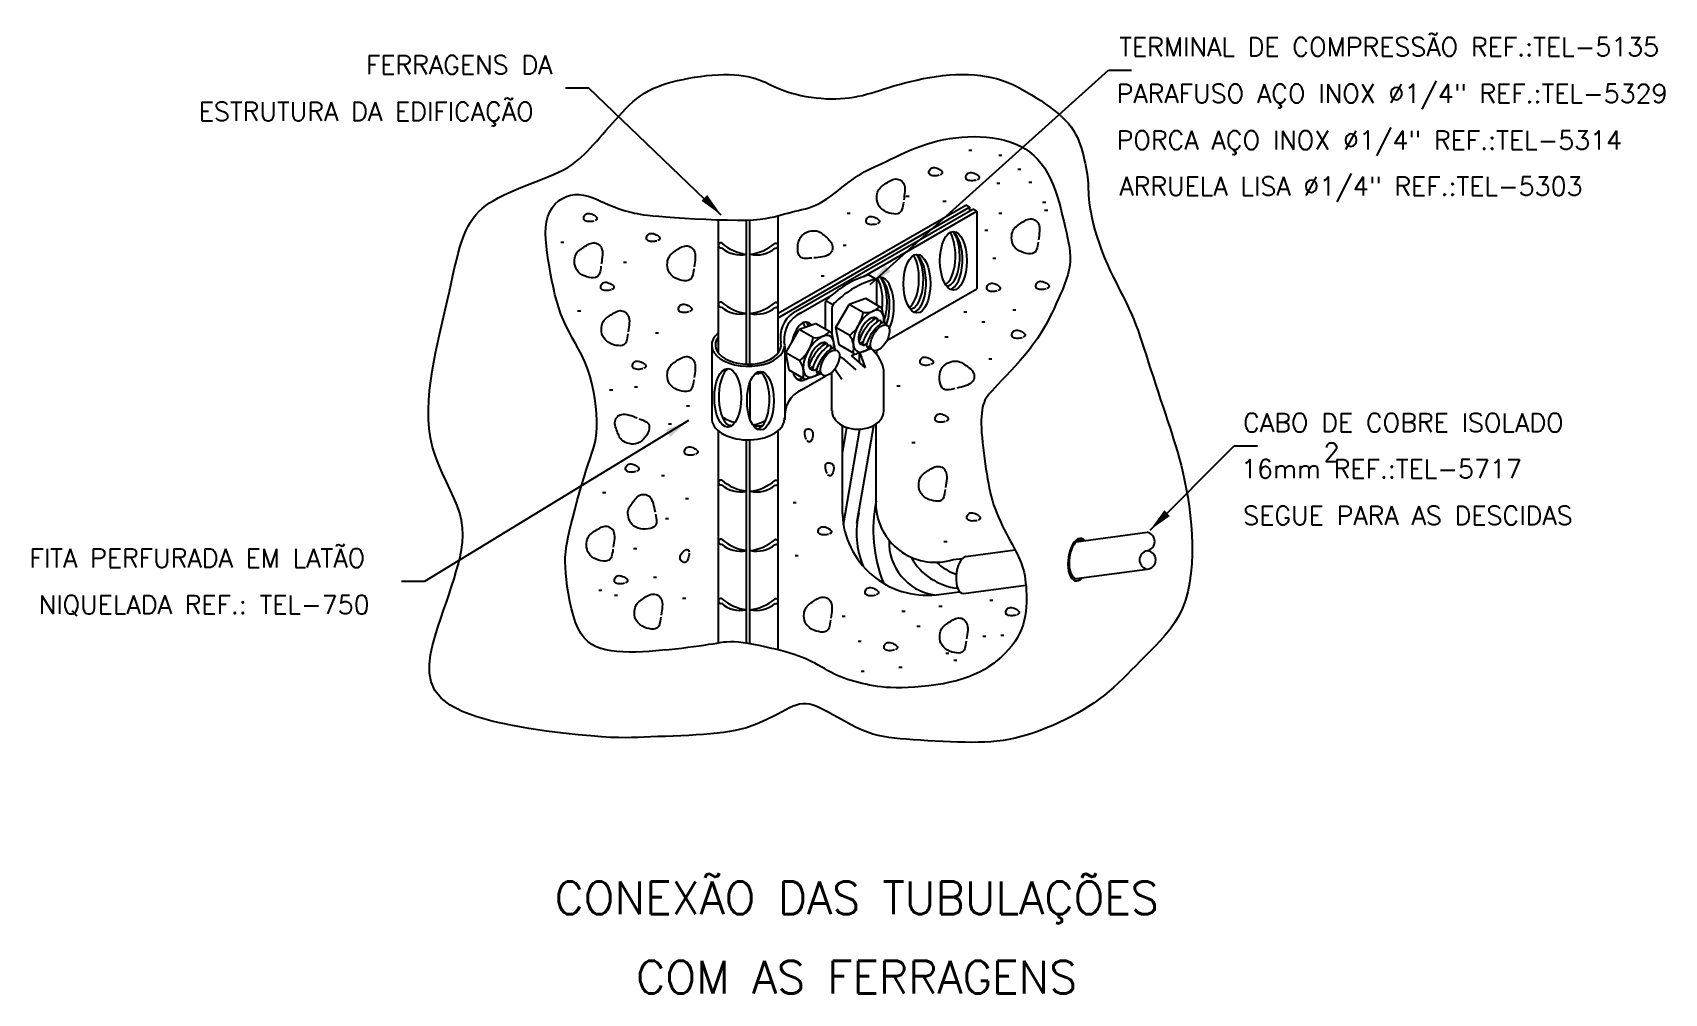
# Model space of a CAD drawing. Header units: millimetres. Extents: x -5452.7 to -5435.1, y -4666.2 to -4655.8.
import ezdxf
from ezdxf.enums import TextEntityAlignment as Align

# ---------------------------------------------------------------- set-up
doc = ezdxf.new("R2010")
doc.units = ezdxf.units.MM
doc.header["$LTSCALE"] = 10
doc.layers.add('Termotécnica', color=7, linetype='Continuous')
doc.styles.add('r140', font='romans.shx')
doc.styles.add('r80', font='romans.shx')

msp = doc.modelspace()

# ---------------------------------------------------------------- texts
at = {"layer": 'Termotécnica', "color": 2, "ltscale": 1.6, "style": 'r80'}
for s, p in [('TERMINAL DE COMPRESSÃO REF.:TEL-5135', (-5440.985, -4656.089)), ('PARAFUSO AÇO INOX %%c1/4" REF.:TEL-5329', (-5441.014, -4656.592)), ('PORCA AÇO INOX %%c1/4" REF.:TEL-5314', (-5441.014, -4657.093)), ('ARRUELA LISA %%c1/4" REF.:TEL-5303', (-5440.985, -4657.588)), ('CABO DE COBRE ISOLADO', (-5439.654, -4660.13)), ('2', (-5438.788, -4660.448)), ('16mm REF.:TEL-5717', (-5439.675, -4660.627)), ('SEGUE PARA AS DESCIDAS', (-5439.652, -4661.129))]:
    msp.add_text(s, height=0.2, dxfattribs=at).set_placement(p)
at = {"layer": 'Termotécnica', "color": 2, "ltscale": 12.5, "style": 'r80'}
for s, p in [('FERRAGENS DA ', (-5449.083, -4656.283)), ('ESTRUTURA DA EDIFICAÇÃO', (-5450.879, -4656.785)), ('FITA PERFURADA EM LATÃO ', (-5452.699, -4661.586)), ('NIQUELADA REF.: TEL-750', (-5452.6, -4662.087))]:
    msp.add_text(s, height=0.2, dxfattribs=at).set_placement(p)
at = {"layer": 'Termotécnica', "color": 5, "style": 'r140'}
for s, p in [('CONEXÃO DAS TUBULAÇÕES', (-5443.808, -4665.42)), ('COM AS FERRAGENS', (-5443.808, -4666.271))]:
    msp.add_text(s, height=0.35, dxfattribs=at).set_placement(p, align=Align.BOTTOM_CENTER)

# ---------------------------------------------------------------- linework, layer by layer
at = {"layer": 'Termotécnica', "color": 2, "ltscale": 1.6}
for p, q in [((-5443.662, -4658.545), (-5441.102, -4656.241)), ((-5441.102, -4656.241), (-5440.852, -4656.241)), ((-5446.687, -4656.435), (-5446.937, -4656.435)), ((-5445.263, -4657.798), (-5446.687, -4656.435)), ((-5443.601, -4658.487), (-5443.673, -4658.445)), ((-5443.59, -4658.765), (-5443.59, -4658.503)), ((-5444.147, -4658.76), (-5444.147, -4659.024)), ((-5444.063, -4658.762), (-5444.138, -4658.719)), ((-5444.073, -4658.803), (-5444.073, -4659.071)), ((-5443.962, -4659.333), (-5443.815, -4659.462)), ((-5443.863, -4659.313), (-5443.826, -4659.291)), ((-5443.863, -4659.313), (-5443.716, -4659.441)), ((-5443.774, -4659.279), (-5443.716, -4659.441)), ((-5443.59, -4659.3), (-5443.59, -4659.253)), ((-5444.041, -4659.451), (-5443.967, -4659.563)), ((-5445.616, -4660.008), (-5448.451, -4661.737)), ((-5440.654, -4661.185), (-5439.749, -4660.279)), ((-5439.749, -4660.279), (-5439.499, -4660.279)), ((-5448.336, -4660.39), (-5448.366, -4660.294)), ((-5448.451, -4661.737), (-5448.701, -4661.737))]:
    msp.add_line(p, q, dxfattribs=at)
at = {"layer": 'Termotécnica', "color": 1}
for p, q in [((-5442.602, -4657.101), (-5442.568, -4657.101)), ((-5442.28, -4657.155), (-5442.246, -4657.155)), ((-5442.076, -4657.305), (-5442.042, -4657.305)), ((-5442.301, -4657.455), (-5442.268, -4657.455)), ((-5441.958, -4657.445), (-5441.924, -4657.445)), ((-5443.278, -4657.595), (-5443.244, -4657.595)), ((-5442.881, -4657.648), (-5442.847, -4657.648)), ((-5443.911, -4657.777), (-5443.877, -4657.777)), ((-5442.28, -4657.777), (-5442.246, -4657.777)), ((-5441.808, -4657.659), (-5441.774, -4657.659)), ((-5441.787, -4657.745), (-5441.753, -4657.745)), ((-5442.43, -4657.96), (-5442.396, -4657.96)), ((-5446.989, -4658.088), (-5446.955, -4658.088)), ((-5443.953, -4658.12), (-5443.92, -4658.12)), ((-5447.097, -4658.428), (-5447.11, -4658.353)), ((-5446.313, -4658.303), (-5446.28, -4658.303)), ((-5442.344, -4658.26), (-5442.311, -4658.26)), ((-5444.189, -4658.453), (-5444.156, -4658.453)), ((-5446.807, -4658.828), (-5446.773, -4658.828)), ((-5442.655, -4658.839), (-5442.622, -4658.839)), ((-5442.13, -4658.818), (-5442.096, -4658.818)), ((-5442.462, -4658.946), (-5442.429, -4658.946)), ((-5445.97, -4659.064), (-5445.936, -4659.064)), ((-5442.859, -4659.107), (-5442.825, -4659.107)), ((-5443.78, -4659.281), (-5443.78, -4659.386)), ((-5442.387, -4659.343), (-5442.353, -4659.343)), ((-5446.464, -4659.676), (-5446.43, -4659.676)), ((-5446.195, -4659.644), (-5446.162, -4659.644)), ((-5443.374, -4659.633), (-5443.34, -4659.633)), ((-5445.638, -4659.848), (-5445.604, -4659.848)), ((-5445.831, -4660.041), (-5445.797, -4660.041)), ((-5443.961, -4660.363), (-5443.913, -4660.083)), ((-5443.949, -4661.125), (-5443.773, -4660.1)), ((-5443.804, -4661.112), (-5443.622, -4660.06)), ((-5443.213, -4660.245), (-5443.179, -4660.245)), ((-5445.906, -4660.599), (-5445.872, -4660.599)), ((-5446.539, -4660.781), (-5446.505, -4660.781)), ((-5445.648, -4660.845), (-5445.615, -4660.845)), ((-5444.49, -4660.888), (-5444.456, -4660.888)), ((-5445.863, -4661.06), (-5445.829, -4661.06)), ((-5442.87, -4661.307), (-5442.836, -4661.307)), ((-5446.206, -4661.382), (-5446.172, -4661.382)), ((-5444.468, -4661.457), (-5444.435, -4661.457)), ((-5446.58, -4661.83), (-5446.546, -4661.83)), ((-5445.992, -4661.693), (-5445.958, -4661.693)), ((-5446.411, -4661.886), (-5446.377, -4661.886)), ((-5445.678, -4661.918), (-5445.644, -4661.918)), ((-5442.924, -4662.004), (-5442.89, -4662.004)), ((-5442.377, -4661.939), (-5442.343, -4661.939)), ((-5443.964, -4662.111), (-5443.93, -4662.111)), ((-5443.321, -4662.057), (-5443.287, -4662.057)), ((-5443.793, -4662.379), (-5443.759, -4662.379)), ((-5443.16, -4662.218), (-5443.126, -4662.218)), ((-5442.452, -4662.326), (-5442.418, -4662.326)), ((-5442.259, -4662.315), (-5442.225, -4662.315)), ((-5442.849, -4662.508), (-5442.815, -4662.508)), ((-5443.76, -4662.701), (-5443.727, -4662.701)), ((-5443.353, -4662.658), (-5443.319, -4662.658)), ((-5442.763, -4662.583), (-5442.729, -4662.583))]:
    msp.add_line(p, q, dxfattribs=at)
at = {"layer": 'Termotécnica', "color": 3}
for p, q in [((-5444.652, -4658.854), (-5442.635, -4657.69)), ((-5444.652, -4658.903), (-5442.593, -4657.714)), ((-5444.488, -4658.846), (-5442.56, -4657.733)), ((-5443.731, -4658.459), (-5442.517, -4657.758)), ((-5442.593, -4657.714), (-5442.635, -4657.69)), ((-5442.593, -4657.714), (-5442.593, -4657.752)), ((-5442.517, -4657.758), (-5442.56, -4657.733)), ((-5442.517, -4657.758), (-5442.517, -4658.59)), ((-5444.408, -4658.849), (-5444.072, -4658.655)), ((-5443.483, -4659.147), (-5442.517, -4658.59)), ((-5445.364, -4659.206), (-5445.364, -4659.998)), ((-5444.581, -4659.206), (-5444.581, -4659.998)), ((-5444.402, -4659.678), (-5444.139, -4659.526)), ((-5441.447, -4661.311), (-5440.685, -4661.209)), ((-5442.633, -4661.468), (-5442.104, -4661.398)), ((-5441.445, -4661.707), (-5440.685, -4661.605)), ((-5442.658, -4661.867), (-5441.989, -4661.779))]:
    msp.add_line(p, q, dxfattribs=at)
at = {"layer": 'Termotécnica', "color": 2}
for p, q in [((-5444.652, -4659.281), (-5444.652, -4657.805)), ((-5445.294, -4659.282), (-5445.294, -4657.849)), ((-5444.992, -4659.401), (-5444.992, -4657.852)), ((-5444.954, -4659.401), (-5444.954, -4657.85)), ((-5443.708, -4658.697), (-5443.888, -4658.759)), ((-5443.546, -4658.791), (-5443.708, -4658.697)), ((-5444.032, -4659.008), (-5443.888, -4658.759)), ((-5443.739, -4658.845), (-5443.888, -4658.759)), ((-5443.5, -4658.973), (-5443.532, -4658.81)), ((-5444.57, -4659.278), (-5444.426, -4659.029)), ((-5444.246, -4658.967), (-5444.426, -4659.029)), ((-5444.276, -4659.115), (-5444.426, -4659.029)), ((-5444.083, -4659.061), (-5444.246, -4658.967)), ((-5443.882, -4659.094), (-5444.032, -4659.008)), ((-5443.996, -4659.194), (-5444.032, -4659.008)), ((-5443.627, -4658.899), (-5443.631, -4658.926)), ((-5443.587, -4658.913), (-5443.591, -4658.948)), ((-5443.548, -4658.935), (-5443.552, -4658.971)), ((-5443.509, -4658.958), (-5443.511, -4658.978)), ((-5444.165, -4659.169), (-5444.169, -4659.196)), ((-5444.125, -4659.183), (-5444.129, -4659.219)), ((-5444.086, -4659.205), (-5444.09, -4659.241)), ((-5444.038, -4659.244), (-5444.07, -4659.08)), ((-5444.047, -4659.228), (-5444.049, -4659.248)), ((-5443.833, -4659.288), (-5443.996, -4659.194)), ((-5443.771, -4659.177), (-5443.736, -4659.157)), ((-5443.733, -4659.2), (-5443.697, -4659.18)), ((-5443.694, -4659.221), (-5443.658, -4659.201)), ((-5444.534, -4659.465), (-5444.57, -4659.278)), ((-5444.42, -4659.364), (-5444.57, -4659.278)), ((-5443.652, -4659.236), (-5443.809, -4659.291)), ((-5444.371, -4659.559), (-5444.534, -4659.465)), ((-5444.19, -4659.506), (-5444.347, -4659.561)), ((-5444.309, -4659.447), (-5444.274, -4659.428)), ((-5444.271, -4659.47), (-5444.235, -4659.45)), ((-5444.232, -4659.492), (-5444.196, -4659.471)), ((-5444.073, -4659.904), (-5444.073, -4659.487)), ((-5443.516, -4659.904), (-5443.516, -4659.467)), ((-5444.954, -4659.596), (-5444.954, -4659.994)), ((-5443.961, -4661.007), (-5443.961, -4660.065)), ((-5443.598, -4660.955), (-5443.598, -4660.046)), ((-5445.294, -4662.4), (-5445.294, -4660.117)), ((-5444.992, -4662.402), (-5444.992, -4660.215)), ((-5444.954, -4662.408), (-5444.954, -4660.215)), ((-5444.652, -4662.474), (-5444.652, -4660.121)), ((-5442.771, -4661.503), (-5442.671, -4661.49)), ((-5442.954, -4661.881), (-5442.701, -4661.848))]:
    msp.add_line(p, q, dxfattribs=at)
at = {"layer": 'Termotécnica', "color": 2, "ltscale": 1.6}
msp.add_lwpolyline([(-5448.366, -4660.294), (-5448.388, -4660.195), (-5448.402, -4660.095), (-5448.41, -4659.993), (-5448.411, -4659.89), (-5448.407, -4659.787), (-5448.398, -4659.684), (-5448.385, -4659.581), (-5448.37, -4659.479), (-5448.353, -4659.378), (-5448.334, -4659.279), (-5448.313, -4659.181), (-5448.292, -4659.084), (-5448.27, -4658.989), (-5448.248, -4658.895), (-5448.227, -4658.802), (-5448.206, -4658.711), (-5448.185, -4658.621), (-5448.166, -4658.534), (-5448.147, -4658.448), (-5448.129, -4658.366), (-5448.11, -4658.287), (-5448.091, -4658.213), (-5448.072, -4658.143), (-5448.052, -4658.079), (-5448.031, -4658.02), (-5448.009, -4657.966), (-5447.985, -4657.918), (-5447.959, -4657.873), (-5447.931, -4657.832), (-5447.901, -4657.795), (-5447.868, -4657.76), (-5447.833, -4657.728), (-5447.794, -4657.697), (-5447.753, -4657.668), (-5447.708, -4657.64), (-5447.66, -4657.613), (-5447.61, -4657.587), (-5447.557, -4657.562), (-5447.501, -4657.537), (-5447.442, -4657.512), (-5447.38, -4657.487), (-5447.317, -4657.463), (-5447.253, -4657.438), (-5447.189, -4657.413), (-5447.127, -4657.388), (-5447.067, -4657.363), (-5447.011, -4657.337), (-5446.959, -4657.311), (-5446.912, -4657.285), (-5446.87, -4657.258), (-5446.832, -4657.231), (-5446.797, -4657.202), (-5446.764, -4657.173), (-5446.732, -4657.142), (-5446.701, -4657.111), (-5446.67, -4657.077), (-5446.638, -4657.042), (-5446.605, -4657.006), (-5446.572, -4656.968), (-5446.537, -4656.929), (-5446.503, -4656.89), (-5446.467, -4656.85), (-5446.432, -4656.81), (-5446.396, -4656.77), (-5446.36, -4656.731), (-5446.325, -4656.692), (-5446.288, -4656.654), (-5446.251, -4656.617), (-5446.213, -4656.582), (-5446.173, -4656.549), (-5446.132, -4656.517), (-5446.089, -4656.489), (-5446.044, -4656.463), (-5445.997, -4656.439), (-5445.948, -4656.418), (-5445.897, -4656.399), (-5445.844, -4656.381), (-5445.789, -4656.366), (-5445.732, -4656.352), (-5445.672, -4656.339), (-5445.611, -4656.327), (-5445.549, -4656.316), (-5445.485, -4656.307), (-5445.422, -4656.299), (-5445.359, -4656.293), (-5445.297, -4656.289), (-5445.237, -4656.287), (-5445.179, -4656.288), (-5445.124, -4656.29), (-5445.073, -4656.295), (-5445.024, -4656.302), (-5444.978, -4656.31), (-5444.935, -4656.32), (-5444.894, -4656.331), (-5444.856, -4656.344), (-5444.821, -4656.357), (-5444.788, -4656.371), (-5444.756, -4656.386), (-5444.725, -4656.4), (-5444.694, -4656.416), (-5444.662, -4656.431), (-5444.627, -4656.445), (-5444.591, -4656.46), (-5444.55, -4656.474), (-5444.506, -4656.487), (-5444.457, -4656.5), (-5444.406, -4656.511), (-5444.353, -4656.522), (-5444.298, -4656.53), (-5444.243, -4656.538), (-5444.188, -4656.543), (-5444.134, -4656.547), (-5444.081, -4656.549), (-5444.03, -4656.549), (-5443.98, -4656.546), (-5443.932, -4656.543), (-5443.884, -4656.537), (-5443.837, -4656.53), (-5443.791, -4656.521), (-5443.746, -4656.511), (-5443.701, -4656.499), (-5443.656, -4656.486), (-5443.61, -4656.472), (-5443.562, -4656.458), (-5443.513, -4656.442), (-5443.462, -4656.426), (-5443.408, -4656.41), (-5443.351, -4656.394), (-5443.291, -4656.377), (-5443.227, -4656.361), (-5443.16, -4656.346), (-5443.092, -4656.331), (-5443.022, -4656.318), (-5442.951, -4656.307), (-5442.881, -4656.298), (-5442.81, -4656.291), (-5442.741, -4656.287), (-5442.673, -4656.286), (-5442.606, -4656.287), (-5442.54, -4656.291), (-5442.476, -4656.298), (-5442.414, -4656.308), (-5442.353, -4656.32), (-5442.295, -4656.335), (-5442.238, -4656.353), (-5442.183, -4656.373), (-5442.13, -4656.396), (-5442.078, -4656.421), (-5442.027, -4656.447), (-5441.977, -4656.475), (-5441.928, -4656.505), (-5441.878, -4656.536), (-5441.829, -4656.568), (-5441.78, -4656.601), (-5441.733, -4656.635), (-5441.687, -4656.67), (-5441.643, -4656.705), (-5441.602, -4656.741), (-5441.565, -4656.777), (-5441.531, -4656.814), (-5441.502, -4656.851), (-5441.476, -4656.889), (-5441.454, -4656.927), (-5441.435, -4656.965), (-5441.419, -4657.003), (-5441.405, -4657.042), (-5441.392, -4657.081), (-5441.381, -4657.121), (-5441.37, -4657.161), (-5441.361, -4657.201), (-5441.352, -4657.24), (-5441.344, -4657.28), (-5441.337, -4657.318), (-5441.331, -4657.355), (-5441.326, -4657.391), (-5441.323, -4657.424), (-5441.32, -4657.456), (-5441.319, -4657.487), (-5441.318, -4657.519), (-5441.317, -4657.551), (-5441.315, -4657.585), (-5441.312, -4657.623), (-5441.308, -4657.666), (-5441.301, -4657.713), (-5441.291, -4657.767), (-5441.279, -4657.826), (-5441.264, -4657.891), (-5441.246, -4657.959), (-5441.225, -4658.029), (-5441.202, -4658.102), (-5441.176, -4658.176), (-5441.147, -4658.251), (-5441.116, -4658.324), (-5441.082, -4658.397), (-5441.048, -4658.469), (-5441.012, -4658.539), (-5440.977, -4658.608), (-5440.943, -4658.675), (-5440.91, -4658.74), (-5440.88, -4658.802), (-5440.853, -4658.863), (-5440.828, -4658.922), (-5440.805, -4658.981), (-5440.783, -4659.04), (-5440.762, -4659.101), (-5440.741, -4659.163), (-5440.72, -4659.229), (-5440.697, -4659.3), (-5440.673, -4659.375), (-5440.648, -4659.454), (-5440.622, -4659.535), (-5440.595, -4659.618), (-5440.568, -4659.701), (-5440.541, -4659.783), (-5440.514, -4659.863), (-5440.489, -4659.939), (-5440.465, -4660.011), (-5440.442, -4660.079), (-5440.42, -4660.146), (-5440.4, -4660.211), (-5440.379, -4660.276), (-5440.36, -4660.343), (-5440.34, -4660.413), (-5440.321, -4660.488), (-5440.302, -4660.567), (-5440.283, -4660.651), (-5440.265, -4660.74), (-5440.249, -4660.833), (-5440.234, -4660.929), (-5440.221, -4661.028), (-5440.211, -4661.13), (-5440.204, -4661.233), (-5440.2, -4661.338), (-5440.2, -4661.443), (-5440.205, -4661.548), (-5440.214, -4661.65), (-5440.228, -4661.751), (-5440.248, -4661.848), (-5440.274, -4661.94), (-5440.306, -4662.026), (-5440.345, -4662.107), (-5440.39, -4662.182), (-5440.439, -4662.251), (-5440.491, -4662.316), (-5440.545, -4662.377), (-5440.6, -4662.434), (-5440.655, -4662.489), (-5440.708, -4662.542), (-5440.759, -4662.593), (-5440.808, -4662.643), (-5440.855, -4662.692), (-5440.902, -4662.74), (-5440.948, -4662.786), (-5440.995, -4662.831), (-5441.043, -4662.875), (-5441.092, -4662.918), (-5441.144, -4662.96), (-5441.198, -4663.001), (-5441.255, -4663.041), (-5441.313, -4663.08), (-5441.373, -4663.117), (-5441.435, -4663.153), (-5441.499, -4663.188), (-5441.564, -4663.222), (-5441.63, -4663.254), (-5441.698, -4663.285), (-5441.766, -4663.313), (-5441.834, -4663.34), (-5441.903, -4663.365), (-5441.971, -4663.387), (-5442.038, -4663.406), (-5442.105, -4663.423), (-5442.17, -4663.436), (-5442.234, -4663.447), (-5442.299, -4663.455), (-5442.364, -4663.461), (-5442.43, -4663.465), (-5442.498, -4663.467), (-5442.568, -4663.468), (-5442.642, -4663.467), (-5442.719, -4663.465), (-5442.799, -4663.462), (-5442.88, -4663.459), (-5442.962, -4663.454), (-5443.043, -4663.45), (-5443.122, -4663.445), (-5443.199, -4663.439), (-5443.271, -4663.434), (-5443.338, -4663.428), (-5443.402, -4663.422), (-5443.462, -4663.414), (-5443.52, -4663.405), (-5443.577, -4663.393), (-5443.633, -4663.378), (-5443.691, -4663.359), (-5443.75, -4663.335), (-5443.811, -4663.307), (-5443.874, -4663.275), (-5443.938, -4663.24), (-5444.001, -4663.205), (-5444.063, -4663.171), (-5444.122, -4663.139), (-5444.178, -4663.11), (-5444.229, -4663.087), (-5444.274, -4663.069), (-5444.314, -4663.058), (-5444.352, -4663.052), (-5444.387, -4663.052), (-5444.421, -4663.057), (-5444.455, -4663.067), (-5444.49, -4663.08), (-5444.528, -4663.098), (-5444.57, -4663.118), (-5444.615, -4663.142), (-5444.663, -4663.167), (-5444.713, -4663.193), (-5444.766, -4663.219), (-5444.821, -4663.245), (-5444.877, -4663.269), (-5444.934, -4663.291), (-5444.992, -4663.31), (-5445.051, -4663.327), (-5445.112, -4663.34), (-5445.174, -4663.352), (-5445.239, -4663.362), (-5445.307, -4663.37), (-5445.378, -4663.377), (-5445.453, -4663.383), (-5445.532, -4663.388), (-5445.613, -4663.392), (-5445.696, -4663.396), (-5445.78, -4663.4), (-5445.862, -4663.403), (-5445.943, -4663.406), (-5446.02, -4663.409), (-5446.093, -4663.412), (-5446.16, -4663.415), (-5446.226, -4663.417), (-5446.294, -4663.418), (-5446.368, -4663.417), (-5446.452, -4663.414), (-5446.549, -4663.408), (-5446.665, -4663.399), (-5446.802, -4663.386), (-5446.963, -4663.369), (-5447.142, -4663.346), (-5447.332, -4663.318), (-5447.525, -4663.283), (-5447.713, -4663.242), (-5447.89, -4663.193), (-5448.047, -4663.135), (-5448.176, -4663.068), (-5448.274, -4662.992), (-5448.34, -4662.909), (-5448.381, -4662.818), (-5448.399, -4662.723), (-5448.4, -4662.625), (-5448.387, -4662.525), (-5448.365, -4662.425), (-5448.337, -4662.326), (-5448.308, -4662.23), (-5448.278, -4662.137), (-5448.248, -4662.047), (-5448.218, -4661.959), (-5448.189, -4661.874), (-5448.161, -4661.79), (-5448.135, -4661.708), (-5448.111, -4661.628), (-5448.089, -4661.549), (-5448.07, -4661.471), (-5448.055, -4661.394), (-5448.046, -4661.317), (-5448.042, -4661.24), (-5448.045, -4661.162), (-5448.055, -4661.083), (-5448.074, -4661.003), (-5448.102, -4660.921), (-5448.136, -4660.838), (-5448.176, -4660.752), (-5448.217, -4660.665), (-5448.26, -4660.575), (-5448.3, -4660.484), (-5448.336, -4660.39)], dxfattribs=at)
at = {"layer": 'Termotécnica', "color": 1}
for points in [[(-5447.11, -4658.353), (-5447.123, -4658.278), (-5447.134, -4658.204), (-5447.143, -4658.132), (-5447.149, -4658.062), (-5447.152, -4657.994), (-5447.149, -4657.93), (-5447.142, -4657.87), (-5447.128, -4657.814), (-5447.107, -4657.764), (-5447.08, -4657.719), (-5447.048, -4657.679), (-5447.011, -4657.646), (-5446.97, -4657.619), (-5446.927, -4657.598), (-5446.882, -4657.584), (-5446.835, -4657.577), (-5446.789, -4657.577), (-5446.742, -4657.584), (-5446.695, -4657.595), (-5446.65, -4657.61), (-5446.605, -4657.628), (-5446.561, -4657.647), (-5446.519, -4657.666), (-5446.479, -4657.684), (-5446.441, -4657.7), (-5446.405, -4657.715), (-5446.371, -4657.727), (-5446.338, -4657.738), (-5446.307, -4657.748), (-5446.278, -4657.757), (-5446.249, -4657.764), (-5446.222, -4657.771), (-5446.194, -4657.777), (-5446.166, -4657.783), (-5446.135, -4657.789), (-5446.098, -4657.794), (-5446.054, -4657.8), (-5446, -4657.805), (-5445.935, -4657.811), (-5445.857, -4657.817), (-5445.764, -4657.824), (-5445.659, -4657.831), (-5445.547, -4657.837), (-5445.43, -4657.843), (-5445.313, -4657.848), (-5445.199, -4657.851), (-5445.093, -4657.853), (-5444.997, -4657.852), (-5444.915, -4657.849), (-5444.846, -4657.843), (-5444.787, -4657.835), (-5444.737, -4657.826), (-5444.693, -4657.816), (-5444.655, -4657.806), (-5444.619, -4657.796), (-5444.583, -4657.785), (-5444.547, -4657.776), (-5444.509, -4657.767), (-5444.471, -4657.758), (-5444.433, -4657.75), (-5444.395, -4657.74), (-5444.357, -4657.73), (-5444.32, -4657.72), (-5444.285, -4657.707), (-5444.251, -4657.693), (-5444.218, -4657.678), (-5444.187, -4657.661), (-5444.156, -4657.643), (-5444.127, -4657.624), (-5444.097, -4657.603), (-5444.068, -4657.582), (-5444.039, -4657.56), (-5444.009, -4657.536), (-5443.98, -4657.513), (-5443.95, -4657.489), (-5443.919, -4657.465), (-5443.888, -4657.441), (-5443.857, -4657.418), (-5443.825, -4657.396), (-5443.793, -4657.374), (-5443.76, -4657.354), (-5443.726, -4657.335), (-5443.691, -4657.317), (-5443.655, -4657.299), (-5443.617, -4657.28), (-5443.578, -4657.262), (-5443.536, -4657.242), (-5443.492, -4657.221), (-5443.445, -4657.198), (-5443.395, -4657.175), (-5443.344, -4657.151), (-5443.29, -4657.126), (-5443.234, -4657.102), (-5443.177, -4657.078), (-5443.118, -4657.056), (-5443.057, -4657.036), (-5442.996, -4657.017), (-5442.934, -4657.001), (-5442.871, -4656.987), (-5442.807, -4656.976), (-5442.742, -4656.967), (-5442.677, -4656.96), (-5442.611, -4656.956), (-5442.545, -4656.955), (-5442.479, -4656.956), (-5442.413, -4656.96), (-5442.347, -4656.968), (-5442.283, -4656.978), (-5442.22, -4656.992), (-5442.16, -4657.01), (-5442.102, -4657.031), (-5442.047, -4657.056), (-5441.996, -4657.085), (-5441.948, -4657.118), (-5441.903, -4657.156), (-5441.862, -4657.197), (-5441.823, -4657.243), (-5441.788, -4657.292), (-5441.755, -4657.346), (-5441.726, -4657.403), (-5441.699, -4657.465), (-5441.674, -4657.53), (-5441.652, -4657.596), (-5441.632, -4657.664), (-5441.614, -4657.732), (-5441.597, -4657.799), (-5441.581, -4657.865), (-5441.567, -4657.927), (-5441.553, -4657.986), (-5441.541, -4658.042), (-5441.53, -4658.095), (-5441.521, -4658.146), (-5441.515, -4658.196), (-5441.512, -4658.244), (-5441.513, -4658.293), (-5441.517, -4658.341), (-5441.526, -4658.391), (-5441.538, -4658.44), (-5441.554, -4658.491), (-5441.572, -4658.542), (-5441.593, -4658.594), (-5441.615, -4658.645), (-5441.638, -4658.697), (-5441.662, -4658.749), (-5441.686, -4658.802), (-5441.711, -4658.854), (-5441.737, -4658.907), (-5441.764, -4658.96), (-5441.794, -4659.014), (-5441.827, -4659.069), (-5441.864, -4659.126), (-5441.905, -4659.184), (-5441.951, -4659.243), (-5442, -4659.303), (-5442.051, -4659.362), (-5442.103, -4659.421), (-5442.155, -4659.477), (-5442.204, -4659.529), (-5442.249, -4659.578), (-5442.29, -4659.621), (-5442.325, -4659.658), (-5442.355, -4659.69), (-5442.379, -4659.718), (-5442.399, -4659.743), (-5442.415, -4659.767), (-5442.428, -4659.79), (-5442.438, -4659.813), (-5442.447, -4659.838), (-5442.454, -4659.865), (-5442.459, -4659.896), (-5442.463, -4659.929), (-5442.466, -4659.965), (-5442.468, -4660.004), (-5442.468, -4660.046), (-5442.467, -4660.091), (-5442.464, -4660.139), (-5442.46, -4660.19), (-5442.455, -4660.244), (-5442.449, -4660.3), (-5442.442, -4660.357), (-5442.434, -4660.415), (-5442.426, -4660.472), (-5442.418, -4660.528), (-5442.409, -4660.582), (-5442.4, -4660.634), (-5442.391, -4660.684), (-5442.382, -4660.732), (-5442.372, -4660.779), (-5442.361, -4660.824), (-5442.348, -4660.869), (-5442.335, -4660.914), (-5442.319, -4660.958), (-5442.302, -4661.003), (-5442.283, -4661.047), (-5442.263, -4661.092), (-5442.243, -4661.136), (-5442.221, -4661.179), (-5442.2, -4661.22), (-5442.178, -4661.261), (-5442.157, -4661.3), (-5442.137, -4661.337), (-5442.118, -4661.372), (-5442.099, -4661.407), (-5442.082, -4661.44), (-5442.066, -4661.473), (-5442.052, -4661.506), (-5442.039, -4661.539), (-5442.027, -4661.572), (-5442.017, -4661.606), (-5442.008, -4661.641), (-5442.001, -4661.677), (-5441.995, -4661.714), (-5441.991, -4661.753), (-5441.987, -4661.792), (-5441.985, -4661.833), (-5441.983, -4661.876), (-5441.983, -4661.92), (-5441.983, -4661.966), (-5441.986, -4662.012), (-5441.99, -4662.059), (-5441.997, -4662.107), (-5442.006, -4662.155), (-5442.019, -4662.202), (-5442.036, -4662.249), (-5442.056, -4662.296), (-5442.08, -4662.341), (-5442.108, -4662.385), (-5442.139, -4662.428), (-5442.174, -4662.47), (-5442.211, -4662.51), (-5442.251, -4662.548), (-5442.293, -4662.585), (-5442.338, -4662.62), (-5442.385, -4662.653), (-5442.434, -4662.684), (-5442.487, -4662.713), (-5442.543, -4662.739), (-5442.603, -4662.763), (-5442.666, -4662.785), (-5442.733, -4662.805), (-5442.805, -4662.822), (-5442.879, -4662.837), (-5442.956, -4662.85), (-5443.032, -4662.86), (-5443.109, -4662.868), (-5443.183, -4662.874), (-5443.254, -4662.878), (-5443.321, -4662.88), (-5443.382, -4662.881), (-5443.439, -4662.879), (-5443.49, -4662.876), (-5443.539, -4662.871), (-5443.584, -4662.866), (-5443.627, -4662.859), (-5443.668, -4662.851), (-5443.709, -4662.843), (-5443.749, -4662.834), (-5443.789, -4662.824), (-5443.828, -4662.814), (-5443.867, -4662.803), (-5443.905, -4662.79), (-5443.942, -4662.777), (-5443.979, -4662.763), (-5444.016, -4662.747), (-5444.051, -4662.73), (-5444.086, -4662.712), (-5444.12, -4662.694), (-5444.154, -4662.675), (-5444.188, -4662.655), (-5444.222, -4662.636), (-5444.256, -4662.617), (-5444.291, -4662.6), (-5444.326, -4662.583), (-5444.362, -4662.567), (-5444.399, -4662.552), (-5444.439, -4662.537), (-5444.48, -4662.523), (-5444.525, -4662.509), (-5444.572, -4662.495), (-5444.624, -4662.481), (-5444.679, -4662.467), (-5444.737, -4662.453), (-5444.796, -4662.439), (-5444.856, -4662.426), (-5444.916, -4662.415), (-5444.973, -4662.405), (-5445.028, -4662.397), (-5445.078, -4662.391), (-5445.123, -4662.388), (-5445.165, -4662.388), (-5445.203, -4662.389), (-5445.24, -4662.392), (-5445.277, -4662.397), (-5445.315, -4662.403), (-5445.355, -4662.41), (-5445.399, -4662.417), (-5445.449, -4662.425), (-5445.502, -4662.433), (-5445.56, -4662.441), (-5445.622, -4662.449), (-5445.687, -4662.457), (-5445.754, -4662.464), (-5445.823, -4662.471), (-5445.894, -4662.478), (-5445.967, -4662.484), (-5446.039, -4662.49), (-5446.111, -4662.494), (-5446.183, -4662.496), (-5446.253, -4662.497), (-5446.321, -4662.495), (-5446.386, -4662.491), (-5446.447, -4662.484), (-5446.505, -4662.473), (-5446.559, -4662.459), (-5446.608, -4662.44), (-5446.654, -4662.415), (-5446.696, -4662.383), (-5446.735, -4662.345), (-5446.769, -4662.299), (-5446.801, -4662.244), (-5446.828, -4662.179), (-5446.852, -4662.108), (-5446.873, -4662.031), (-5446.891, -4661.952), (-5446.906, -4661.872), (-5446.918, -4661.792), (-5446.927, -4661.717), (-5446.934, -4661.647), (-5446.938, -4661.585), (-5446.94, -4661.528), (-5446.939, -4661.475), (-5446.935, -4661.423), (-5446.929, -4661.371), (-5446.92, -4661.317), (-5446.908, -4661.258), (-5446.893, -4661.193), (-5446.875, -4661.119), (-5446.855, -4661.039), (-5446.833, -4660.955), (-5446.81, -4660.868), (-5446.786, -4660.781), (-5446.761, -4660.696), (-5446.737, -4660.616), (-5446.714, -4660.541), (-5446.692, -4660.475), (-5446.671, -4660.414), (-5446.653, -4660.359), (-5446.637, -4660.305), (-5446.623, -4660.253), (-5446.612, -4660.199), (-5446.605, -4660.141), (-5446.601, -4660.078), (-5446.601, -4660.009), (-5446.604, -4659.933), (-5446.611, -4659.854), (-5446.622, -4659.771), (-5446.637, -4659.688), (-5446.655, -4659.605), (-5446.677, -4659.524), (-5446.702, -4659.447), (-5446.731, -4659.375), (-5446.762, -4659.306), (-5446.796, -4659.241), (-5446.83, -4659.178), (-5446.864, -4659.117), (-5446.898, -4659.055), (-5446.93, -4658.993), (-5446.96, -4658.929), (-5446.986, -4658.862), (-5447.01, -4658.794), (-5447.031, -4658.723), (-5447.05, -4658.651), (-5447.067, -4658.577), (-5447.083, -4658.503), (-5447.097, -4658.428)], [(-5442.919, -4657.369), (-5442.932, -4657.372), (-5442.946, -4657.375), (-5442.96, -4657.376), (-5442.975, -4657.376), (-5442.989, -4657.375), (-5443.002, -4657.372), (-5443.013, -4657.367), (-5443.022, -4657.361), (-5443.027, -4657.352), (-5443.03, -4657.342), (-5443.03, -4657.332), (-5443.027, -4657.321), (-5443.022, -4657.311), (-5443.015, -4657.302), (-5443.005, -4657.294), (-5442.994, -4657.289), (-5442.982, -4657.287), (-5442.969, -4657.288), (-5442.955, -4657.29), (-5442.941, -4657.295), (-5442.927, -4657.301), (-5442.915, -4657.308), (-5442.905, -4657.315), (-5442.896, -4657.323), (-5442.891, -4657.33), (-5442.887, -4657.337), (-5442.887, -4657.344), (-5442.889, -4657.35), (-5442.893, -4657.355), (-5442.9, -4657.361), (-5442.908, -4657.365)], [(-5443.305, -4657.659), (-5443.309, -4657.681), (-5443.312, -4657.702), (-5443.316, -4657.722), (-5443.321, -4657.739), (-5443.328, -4657.755), (-5443.338, -4657.767), (-5443.35, -4657.777), (-5443.366, -4657.784), (-5443.386, -4657.787), (-5443.408, -4657.786), (-5443.433, -4657.783), (-5443.459, -4657.776), (-5443.485, -4657.766), (-5443.509, -4657.754), (-5443.532, -4657.739), (-5443.551, -4657.721), (-5443.566, -4657.702), (-5443.577, -4657.681), (-5443.584, -4657.659), (-5443.589, -4657.636), (-5443.59, -4657.613), (-5443.59, -4657.592), (-5443.587, -4657.571), (-5443.582, -4657.553), (-5443.576, -4657.537), (-5443.568, -4657.523), (-5443.56, -4657.511), (-5443.55, -4657.501), (-5443.539, -4657.491), (-5443.528, -4657.483), (-5443.516, -4657.474), (-5443.503, -4657.465), (-5443.49, -4657.456), (-5443.476, -4657.447), (-5443.462, -4657.438), (-5443.447, -4657.43), (-5443.433, -4657.422), (-5443.418, -4657.416), (-5443.403, -4657.412), (-5443.388, -4657.41), (-5443.373, -4657.411), (-5443.358, -4657.414), (-5443.344, -4657.42), (-5443.331, -4657.428), (-5443.319, -4657.438), (-5443.309, -4657.45), (-5443.301, -4657.465), (-5443.294, -4657.482), (-5443.291, -4657.501), (-5443.289, -4657.521), (-5443.29, -4657.543), (-5443.292, -4657.566), (-5443.295, -4657.589), (-5443.298, -4657.613), (-5443.302, -4657.636)], [(-5442.522, -4657.423), (-5442.535, -4657.426), (-5442.549, -4657.428), (-5442.563, -4657.429), (-5442.578, -4657.43), (-5442.592, -4657.428), (-5442.605, -4657.425), (-5442.616, -4657.421), (-5442.625, -4657.414), (-5442.63, -4657.406), (-5442.633, -4657.396), (-5442.633, -4657.385), (-5442.63, -4657.375), (-5442.625, -4657.364), (-5442.618, -4657.355), (-5442.608, -4657.348), (-5442.598, -4657.343), (-5442.585, -4657.341), (-5442.572, -4657.341), (-5442.558, -4657.344), (-5442.544, -4657.349), (-5442.53, -4657.355), (-5442.518, -4657.361), (-5442.508, -4657.369), (-5442.499, -4657.376), (-5442.494, -4657.384), (-5442.491, -4657.391), (-5442.49, -4657.397), (-5442.492, -4657.403), (-5442.496, -4657.409), (-5442.503, -4657.414), (-5442.511, -4657.419)], [(-5446.631, -4657.862), (-5446.643, -4657.866), (-5446.657, -4657.868), (-5446.672, -4657.869), (-5446.687, -4657.869), (-5446.701, -4657.868), (-5446.714, -4657.865), (-5446.725, -4657.861), (-5446.733, -4657.854), (-5446.739, -4657.846), (-5446.741, -4657.836), (-5446.741, -4657.825), (-5446.739, -4657.815), (-5446.733, -4657.804), (-5446.726, -4657.795), (-5446.717, -4657.788), (-5446.706, -4657.783), (-5446.694, -4657.781), (-5446.68, -4657.781), (-5446.666, -4657.784), (-5446.652, -4657.788), (-5446.639, -4657.794), (-5446.627, -4657.801), (-5446.616, -4657.809), (-5446.608, -4657.816), (-5446.602, -4657.824), (-5446.599, -4657.831), (-5446.599, -4657.837), (-5446.601, -4657.843), (-5446.605, -4657.849), (-5446.611, -4657.854), (-5446.62, -4657.859)], [(-5443.595, -4657.895), (-5443.607, -4657.898), (-5443.621, -4657.9), (-5443.636, -4657.901), (-5443.651, -4657.902), (-5443.665, -4657.9), (-5443.678, -4657.897), (-5443.689, -4657.893), (-5443.697, -4657.886), (-5443.703, -4657.878), (-5443.706, -4657.868), (-5443.705, -4657.857), (-5443.703, -4657.847), (-5443.698, -4657.836), (-5443.69, -4657.827), (-5443.681, -4657.82), (-5443.67, -4657.815), (-5443.658, -4657.813), (-5443.644, -4657.813), (-5443.63, -4657.816), (-5443.617, -4657.821), (-5443.603, -4657.827), (-5443.591, -4657.833), (-5443.58, -4657.841), (-5443.572, -4657.848), (-5443.566, -4657.856), (-5443.563, -4657.863), (-5443.563, -4657.869), (-5443.565, -4657.875), (-5443.569, -4657.881), (-5443.575, -4657.886), (-5443.584, -4657.891)], [(-5445.955, -4658.077), (-5445.968, -4658.08), (-5445.981, -4658.083), (-5445.996, -4658.084), (-5446.011, -4658.084), (-5446.025, -4658.083), (-5446.038, -4658.08), (-5446.049, -4658.075), (-5446.057, -4658.069), (-5446.063, -4658.06), (-5446.066, -4658.05), (-5446.065, -4658.04), (-5446.063, -4658.029), (-5446.058, -4658.019), (-5446.05, -4658.01), (-5446.041, -4658.002), (-5446.03, -4657.997), (-5446.018, -4657.995), (-5446.004, -4657.996), (-5445.99, -4657.998), (-5445.977, -4658.003), (-5445.963, -4658.009), (-5445.951, -4658.016), (-5445.94, -4658.023), (-5445.932, -4658.031), (-5445.926, -4658.038), (-5445.923, -4658.045), (-5445.923, -4658.052), (-5445.925, -4658.058), (-5445.929, -4658.063), (-5445.935, -4658.069), (-5445.944, -4658.073)], [(-5444.291, -4658.261), (-5444.313, -4658.263), (-5444.334, -4658.265), (-5444.354, -4658.266), (-5444.372, -4658.265), (-5444.389, -4658.262), (-5444.403, -4658.256), (-5444.416, -4658.246), (-5444.426, -4658.233), (-5444.434, -4658.214), (-5444.439, -4658.192), (-5444.441, -4658.167), (-5444.441, -4658.14), (-5444.438, -4658.113), (-5444.432, -4658.086), (-5444.423, -4658.061), (-5444.411, -4658.038), (-5444.395, -4658.019), (-5444.377, -4658.003), (-5444.358, -4657.99), (-5444.337, -4657.98), (-5444.315, -4657.973), (-5444.294, -4657.969), (-5444.274, -4657.967), (-5444.255, -4657.967), (-5444.238, -4657.969), (-5444.223, -4657.973), (-5444.209, -4657.979), (-5444.197, -4657.985), (-5444.185, -4657.993), (-5444.173, -4658.002), (-5444.162, -4658.012), (-5444.151, -4658.022), (-5444.138, -4658.033), (-5444.126, -4658.044), (-5444.114, -4658.055), (-5444.102, -4658.067), (-5444.092, -4658.08), (-5444.082, -4658.093), (-5444.075, -4658.107), (-5444.069, -4658.121), (-5444.066, -4658.135), (-5444.066, -4658.15), (-5444.068, -4658.165), (-5444.072, -4658.18), (-5444.079, -4658.194), (-5444.089, -4658.207), (-5444.101, -4658.219), (-5444.116, -4658.229), (-5444.133, -4658.237), (-5444.153, -4658.243), (-5444.174, -4658.248), (-5444.197, -4658.252), (-5444.22, -4658.254), (-5444.244, -4658.257), (-5444.268, -4658.259)], [(-5441.857, -4658.088), (-5441.861, -4658.11), (-5441.864, -4658.131), (-5441.868, -4658.151), (-5441.873, -4658.168), (-5441.88, -4658.184), (-5441.889, -4658.196), (-5441.902, -4658.206), (-5441.918, -4658.213), (-5441.937, -4658.216), (-5441.96, -4658.215), (-5441.985, -4658.212), (-5442.011, -4658.205), (-5442.036, -4658.195), (-5442.061, -4658.183), (-5442.083, -4658.168), (-5442.102, -4658.151), (-5442.118, -4658.131), (-5442.129, -4658.11), (-5442.136, -4658.088), (-5442.141, -4658.065), (-5442.142, -4658.043), (-5442.141, -4658.021), (-5442.138, -4658.001), (-5442.134, -4657.982), (-5442.127, -4657.966), (-5442.12, -4657.953), (-5442.111, -4657.941), (-5442.102, -4657.93), (-5442.091, -4657.921), (-5442.08, -4657.912), (-5442.068, -4657.903), (-5442.055, -4657.894), (-5442.042, -4657.885), (-5442.028, -4657.876), (-5442.014, -4657.867), (-5441.999, -4657.859), (-5441.985, -4657.851), (-5441.97, -4657.845), (-5441.955, -4657.841), (-5441.94, -4657.839), (-5441.925, -4657.84), (-5441.91, -4657.843), (-5441.896, -4657.849), (-5441.883, -4657.857), (-5441.871, -4657.867), (-5441.861, -4657.879), (-5441.852, -4657.894), (-5441.846, -4657.911), (-5441.843, -4657.93), (-5441.841, -4657.95), (-5441.842, -4657.972), (-5441.844, -4657.995), (-5441.846, -4658.018), (-5441.85, -4658.042), (-5441.854, -4658.065)], [(-5446.556, -4658.346), (-5446.559, -4658.368), (-5446.562, -4658.389), (-5446.566, -4658.408), (-5446.572, -4658.426), (-5446.579, -4658.441), (-5446.588, -4658.454), (-5446.6, -4658.464), (-5446.616, -4658.47), (-5446.636, -4658.473), (-5446.659, -4658.473), (-5446.684, -4658.469), (-5446.709, -4658.462), (-5446.735, -4658.453), (-5446.76, -4658.44), (-5446.782, -4658.425), (-5446.801, -4658.408), (-5446.816, -4658.388), (-5446.827, -4658.367), (-5446.835, -4658.345), (-5446.839, -4658.322), (-5446.841, -4658.3), (-5446.84, -4658.278), (-5446.837, -4658.258), (-5446.832, -4658.24), (-5446.826, -4658.224), (-5446.819, -4658.21), (-5446.81, -4658.198), (-5446.8, -4658.188), (-5446.79, -4658.178), (-5446.778, -4658.169), (-5446.766, -4658.161), (-5446.753, -4658.152), (-5446.74, -4658.143), (-5446.726, -4658.133), (-5446.712, -4658.124), (-5446.698, -4658.116), (-5446.683, -4658.109), (-5446.668, -4658.103), (-5446.653, -4658.099), (-5446.638, -4658.097), (-5446.623, -4658.098), (-5446.608, -4658.101), (-5446.594, -4658.106), (-5446.581, -4658.114), (-5446.569, -4658.124), (-5446.559, -4658.137), (-5446.551, -4658.151), (-5446.545, -4658.168), (-5446.541, -4658.187), (-5446.54, -4658.208), (-5446.54, -4658.229), (-5446.542, -4658.252), (-5446.545, -4658.276), (-5446.548, -4658.299), (-5446.552, -4658.323)], [(-5445.558, -4658.378), (-5445.561, -4658.4), (-5445.565, -4658.421), (-5445.569, -4658.441), (-5445.574, -4658.458), (-5445.581, -4658.473), (-5445.59, -4658.486), (-5445.603, -4658.496), (-5445.619, -4658.502), (-5445.638, -4658.505), (-5445.661, -4658.505), (-5445.686, -4658.501), (-5445.712, -4658.495), (-5445.737, -4658.485), (-5445.762, -4658.473), (-5445.784, -4658.458), (-5445.803, -4658.44), (-5445.818, -4658.421), (-5445.83, -4658.399), (-5445.837, -4658.377), (-5445.842, -4658.355), (-5445.843, -4658.332), (-5445.842, -4658.31), (-5445.839, -4658.29), (-5445.835, -4658.272), (-5445.828, -4658.256), (-5445.821, -4658.242), (-5445.812, -4658.23), (-5445.803, -4658.22), (-5445.792, -4658.21), (-5445.781, -4658.201), (-5445.769, -4658.193), (-5445.756, -4658.184), (-5445.743, -4658.175), (-5445.729, -4658.166), (-5445.715, -4658.157), (-5445.7, -4658.148), (-5445.686, -4658.141), (-5445.671, -4658.135), (-5445.656, -4658.131), (-5445.641, -4658.129), (-5445.626, -4658.13), (-5445.611, -4658.133), (-5445.597, -4658.138), (-5445.584, -4658.146), (-5445.572, -4658.157), (-5445.562, -4658.169), (-5445.553, -4658.184), (-5445.547, -4658.2), (-5445.544, -4658.219), (-5445.542, -4658.24), (-5445.543, -4658.262), (-5445.544, -4658.284), (-5445.547, -4658.308), (-5445.551, -4658.331), (-5445.555, -4658.355)], [(-5446.448, -4658.603), (-5446.461, -4658.606), (-5446.475, -4658.608), (-5446.49, -4658.609), (-5446.504, -4658.61), (-5446.518, -4658.608), (-5446.531, -4658.605), (-5446.542, -4658.601), (-5446.551, -4658.594), (-5446.556, -4658.586), (-5446.559, -4658.576), (-5446.559, -4658.565), (-5446.556, -4658.555), (-5446.551, -4658.544), (-5446.544, -4658.535), (-5446.535, -4658.528), (-5446.524, -4658.523), (-5446.511, -4658.521), (-5446.498, -4658.521), (-5446.484, -4658.524), (-5446.47, -4658.529), (-5446.457, -4658.535), (-5446.444, -4658.541), (-5446.434, -4658.549), (-5446.426, -4658.556), (-5446.42, -4658.564), (-5446.417, -4658.571), (-5446.416, -4658.577), (-5446.418, -4658.583), (-5446.422, -4658.589), (-5446.429, -4658.594), (-5446.438, -4658.599)], [(-5442.297, -4658.613), (-5442.309, -4658.617), (-5442.323, -4658.619), (-5442.338, -4658.62), (-5442.353, -4658.62), (-5442.367, -4658.619), (-5442.38, -4658.616), (-5442.391, -4658.612), (-5442.399, -4658.605), (-5442.405, -4658.597), (-5442.408, -4658.587), (-5442.407, -4658.576), (-5442.405, -4658.565), (-5442.4, -4658.555), (-5442.392, -4658.546), (-5442.383, -4658.539), (-5442.372, -4658.534), (-5442.36, -4658.532), (-5442.346, -4658.532), (-5442.332, -4658.535), (-5442.319, -4658.539), (-5442.305, -4658.545), (-5442.293, -4658.552), (-5442.282, -4658.56), (-5442.274, -4658.567), (-5442.268, -4658.574), (-5442.265, -4658.581), (-5442.265, -4658.588), (-5442.267, -4658.594), (-5442.271, -4658.6), (-5442.277, -4658.605), (-5442.286, -4658.609)], [(-5441.771, -4658.592), (-5441.784, -4658.595), (-5441.798, -4658.597), (-5441.812, -4658.599), (-5441.827, -4658.599), (-5441.841, -4658.598), (-5441.854, -4658.595), (-5441.865, -4658.59), (-5441.874, -4658.584), (-5441.879, -4658.575), (-5441.882, -4658.565), (-5441.882, -4658.555), (-5441.879, -4658.544), (-5441.874, -4658.534), (-5441.867, -4658.525), (-5441.858, -4658.517), (-5441.847, -4658.512), (-5441.834, -4658.51), (-5441.821, -4658.511), (-5441.807, -4658.513), (-5441.793, -4658.518), (-5441.78, -4658.524), (-5441.767, -4658.531), (-5441.757, -4658.538), (-5441.748, -4658.546), (-5441.743, -4658.553), (-5441.74, -4658.56), (-5441.739, -4658.567), (-5441.741, -4658.573), (-5441.745, -4658.578), (-5441.752, -4658.584), (-5441.76, -4658.588)], [(-5446.266, -4659.075), (-5446.269, -4659.097), (-5446.273, -4659.118), (-5446.277, -4659.138), (-5446.282, -4659.155), (-5446.289, -4659.171), (-5446.298, -4659.183), (-5446.311, -4659.193), (-5446.327, -4659.2), (-5446.346, -4659.203), (-5446.369, -4659.202), (-5446.394, -4659.199), (-5446.42, -4659.192), (-5446.445, -4659.182), (-5446.47, -4659.17), (-5446.492, -4659.155), (-5446.511, -4659.137), (-5446.526, -4659.118), (-5446.538, -4659.097), (-5446.545, -4659.075), (-5446.55, -4659.052), (-5446.551, -4659.029), (-5446.55, -4659.008), (-5446.547, -4658.987), (-5446.543, -4658.969), (-5446.536, -4658.953), (-5446.529, -4658.939), (-5446.52, -4658.927), (-5446.511, -4658.917), (-5446.5, -4658.907), (-5446.489, -4658.899), (-5446.477, -4658.89), (-5446.464, -4658.881), (-5446.451, -4658.872), (-5446.437, -4658.863), (-5446.423, -4658.854), (-5446.408, -4658.846), (-5446.394, -4658.838), (-5446.379, -4658.832), (-5446.364, -4658.828), (-5446.349, -4658.826), (-5446.334, -4658.827), (-5446.319, -4658.83), (-5446.305, -4658.836), (-5446.292, -4658.844), (-5446.28, -4658.854), (-5446.27, -4658.866), (-5446.261, -4658.881), (-5446.255, -4658.898), (-5446.252, -4658.917), (-5446.25, -4658.937), (-5446.251, -4658.959), (-5446.252, -4658.982), (-5446.255, -4659.005), (-5446.259, -4659.029), (-5446.263, -4659.052)], [(-5445.612, -4658.839), (-5445.624, -4658.842), (-5445.638, -4658.844), (-5445.653, -4658.845), (-5445.668, -4658.846), (-5445.682, -4658.844), (-5445.695, -4658.841), (-5445.706, -4658.837), (-5445.714, -4658.83), (-5445.72, -4658.822), (-5445.722, -4658.812), (-5445.722, -4658.801), (-5445.719, -4658.791), (-5445.714, -4658.78), (-5445.707, -4658.771), (-5445.698, -4658.764), (-5445.687, -4658.759), (-5445.675, -4658.757), (-5445.661, -4658.757), (-5445.647, -4658.76), (-5445.633, -4658.765), (-5445.62, -4658.771), (-5445.608, -4658.777), (-5445.597, -4658.785), (-5445.589, -4658.792), (-5445.583, -4658.8), (-5445.58, -4658.807), (-5445.579, -4658.813), (-5445.581, -4658.819), (-5445.586, -4658.825), (-5445.592, -4658.83), (-5445.601, -4658.835)], [(-5442.029, -4659.118), (-5442.041, -4659.121), (-5442.055, -4659.123), (-5442.07, -4659.124), (-5442.085, -4659.124), (-5442.099, -4659.123), (-5442.112, -4659.12), (-5442.123, -4659.116), (-5442.131, -4659.109), (-5442.137, -4659.101), (-5442.139, -4659.091), (-5442.139, -4659.08), (-5442.136, -4659.07), (-5442.131, -4659.059), (-5442.124, -4659.05), (-5442.115, -4659.043), (-5442.104, -4659.038), (-5442.092, -4659.036), (-5442.078, -4659.036), (-5442.064, -4659.039), (-5442.05, -4659.044), (-5442.037, -4659.049), (-5442.025, -4659.056), (-5442.014, -4659.064), (-5442.006, -4659.071), (-5442, -4659.079), (-5441.997, -4659.086), (-5441.997, -4659.092), (-5441.998, -4659.098), (-5442.003, -4659.104), (-5442.009, -4659.109), (-5442.018, -4659.114)], [(-5446.105, -4659.45), (-5446.118, -4659.453), (-5446.132, -4659.456), (-5446.146, -4659.457), (-5446.161, -4659.457), (-5446.175, -4659.456), (-5446.188, -4659.453), (-5446.199, -4659.448), (-5446.208, -4659.442), (-5446.213, -4659.433), (-5446.216, -4659.424), (-5446.216, -4659.413), (-5446.213, -4659.402), (-5446.208, -4659.392), (-5446.201, -4659.383), (-5446.191, -4659.375), (-5446.181, -4659.37), (-5446.168, -4659.368), (-5446.155, -4659.369), (-5446.141, -4659.372), (-5446.127, -4659.376), (-5446.113, -4659.382), (-5446.101, -4659.389), (-5446.091, -4659.396), (-5446.082, -4659.404), (-5446.077, -4659.411), (-5446.073, -4659.418), (-5446.073, -4659.425), (-5446.075, -4659.431), (-5446.079, -4659.437), (-5446.086, -4659.442), (-5446.094, -4659.446)], [(-5445.558, -4659.569), (-5445.561, -4659.591), (-5445.565, -4659.612), (-5445.569, -4659.631), (-5445.574, -4659.649), (-5445.581, -4659.664), (-5445.59, -4659.677), (-5445.603, -4659.687), (-5445.619, -4659.693), (-5445.638, -4659.696), (-5445.661, -4659.696), (-5445.686, -4659.692), (-5445.712, -4659.685), (-5445.737, -4659.676), (-5445.762, -4659.663), (-5445.784, -4659.648), (-5445.803, -4659.631), (-5445.818, -4659.611), (-5445.83, -4659.59), (-5445.837, -4659.568), (-5445.842, -4659.545), (-5445.843, -4659.523), (-5445.842, -4659.501), (-5445.839, -4659.481), (-5445.835, -4659.463), (-5445.828, -4659.447), (-5445.821, -4659.433), (-5445.812, -4659.421), (-5445.803, -4659.41), (-5445.792, -4659.401), (-5445.781, -4659.392), (-5445.769, -4659.383), (-5445.756, -4659.375), (-5445.743, -4659.366), (-5445.729, -4659.356), (-5445.715, -4659.347), (-5445.7, -4659.339), (-5445.686, -4659.332), (-5445.671, -4659.326), (-5445.656, -4659.322), (-5445.641, -4659.32), (-5445.626, -4659.32), (-5445.611, -4659.324), (-5445.597, -4659.329), (-5445.584, -4659.337), (-5445.572, -4659.347), (-5445.562, -4659.36), (-5445.553, -4659.374), (-5445.547, -4659.391), (-5445.544, -4659.41), (-5445.542, -4659.431), (-5445.543, -4659.452), (-5445.544, -4659.475), (-5445.547, -4659.499), (-5445.551, -4659.522), (-5445.555, -4659.546)], [(-5443.016, -4659.407), (-5443.028, -4659.41), (-5443.042, -4659.413), (-5443.057, -4659.414), (-5443.072, -4659.414), (-5443.086, -4659.413), (-5443.099, -4659.41), (-5443.11, -4659.405), (-5443.118, -4659.399), (-5443.124, -4659.39), (-5443.126, -4659.381), (-5443.126, -4659.37), (-5443.123, -4659.359), (-5443.118, -4659.349), (-5443.111, -4659.34), (-5443.102, -4659.332), (-5443.091, -4659.327), (-5443.079, -4659.325), (-5443.065, -4659.326), (-5443.051, -4659.329), (-5443.037, -4659.333), (-5443.024, -4659.339), (-5443.012, -4659.346), (-5443.001, -4659.353), (-5442.993, -4659.361), (-5442.987, -4659.368), (-5442.984, -4659.375), (-5442.983, -4659.382), (-5442.985, -4659.388), (-5442.99, -4659.394), (-5442.996, -4659.399), (-5443.005, -4659.403)], [(-5442.751, -4659.664), (-5442.773, -4659.669), (-5442.793, -4659.674), (-5442.813, -4659.677), (-5442.831, -4659.679), (-5442.848, -4659.678), (-5442.863, -4659.674), (-5442.877, -4659.666), (-5442.889, -4659.654), (-5442.899, -4659.637), (-5442.907, -4659.615), (-5442.913, -4659.591), (-5442.916, -4659.565), (-5442.917, -4659.537), (-5442.914, -4659.51), (-5442.909, -4659.483), (-5442.9, -4659.459), (-5442.887, -4659.438), (-5442.872, -4659.42), (-5442.854, -4659.405), (-5442.835, -4659.392), (-5442.814, -4659.382), (-5442.794, -4659.375), (-5442.774, -4659.37), (-5442.755, -4659.368), (-5442.738, -4659.368), (-5442.722, -4659.369), (-5442.708, -4659.373), (-5442.695, -4659.378), (-5442.682, -4659.384), (-5442.67, -4659.392), (-5442.657, -4659.4), (-5442.644, -4659.408), (-5442.631, -4659.417), (-5442.617, -4659.427), (-5442.604, -4659.436), (-5442.591, -4659.447), (-5442.578, -4659.458), (-5442.567, -4659.469), (-5442.558, -4659.482), (-5442.551, -4659.495), (-5442.545, -4659.509), (-5442.543, -4659.524), (-5442.543, -4659.539), (-5442.545, -4659.554), (-5442.55, -4659.569), (-5442.558, -4659.583), (-5442.569, -4659.596), (-5442.582, -4659.608), (-5442.598, -4659.618), (-5442.617, -4659.627), (-5442.637, -4659.635), (-5442.659, -4659.642), (-5442.682, -4659.648), (-5442.705, -4659.653), (-5442.728, -4659.659)], [(-5442.855, -4660.019), (-5442.867, -4660.022), (-5442.881, -4660.024), (-5442.896, -4660.025), (-5442.911, -4660.026), (-5442.925, -4660.024), (-5442.938, -4660.021), (-5442.949, -4660.017), (-5442.957, -4660.01), (-5442.963, -4660.002), (-5442.965, -4659.992), (-5442.965, -4659.981), (-5442.962, -4659.971), (-5442.957, -4659.96), (-5442.95, -4659.951), (-5442.941, -4659.944), (-5442.93, -4659.939), (-5442.918, -4659.937), (-5442.904, -4659.937), (-5442.89, -4659.94), (-5442.876, -4659.945), (-5442.863, -4659.951), (-5442.851, -4659.957), (-5442.84, -4659.965), (-5442.832, -4659.972), (-5442.826, -4659.98), (-5442.823, -4659.987), (-5442.823, -4659.993), (-5442.824, -4659.999), (-5442.829, -4660.005), (-5442.835, -4660.01), (-5442.844, -4660.015)], [(-5446.144, -4659.988), (-5446.123, -4659.997), (-5446.103, -4660.004), (-5446.085, -4660.013), (-5446.069, -4660.022), (-5446.056, -4660.032), (-5446.046, -4660.044), (-5446.039, -4660.058), (-5446.036, -4660.075), (-5446.037, -4660.095), (-5446.043, -4660.117), (-5446.052, -4660.14), (-5446.064, -4660.164), (-5446.079, -4660.187), (-5446.097, -4660.208), (-5446.116, -4660.227), (-5446.138, -4660.241), (-5446.16, -4660.252), (-5446.183, -4660.258), (-5446.206, -4660.26), (-5446.229, -4660.26), (-5446.252, -4660.256), (-5446.273, -4660.251), (-5446.292, -4660.243), (-5446.309, -4660.234), (-5446.323, -4660.225), (-5446.335, -4660.215), (-5446.344, -4660.204), (-5446.352, -4660.192), (-5446.359, -4660.179), (-5446.365, -4660.166), (-5446.371, -4660.153), (-5446.377, -4660.138), (-5446.383, -4660.123), (-5446.389, -4660.108), (-5446.394, -4660.092), (-5446.399, -4660.076), (-5446.403, -4660.06), (-5446.406, -4660.044), (-5446.406, -4660.029), (-5446.405, -4660.014), (-5446.401, -4659.999), (-5446.395, -4659.985), (-5446.386, -4659.973), (-5446.375, -4659.962), (-5446.363, -4659.953), (-5446.348, -4659.945), (-5446.332, -4659.941), (-5446.314, -4659.938), (-5446.295, -4659.939), (-5446.275, -4659.942), (-5446.254, -4659.948), (-5446.232, -4659.954), (-5446.21, -4659.962), (-5446.188, -4659.971), (-5446.165, -4659.98)], [(-5444.346, -4660.213), (-5444.352, -4660.201), (-5444.357, -4660.188), (-5444.362, -4660.174), (-5444.365, -4660.159), (-5444.366, -4660.145), (-5444.366, -4660.132), (-5444.364, -4660.12), (-5444.359, -4660.11), (-5444.352, -4660.103), (-5444.343, -4660.099), (-5444.333, -4660.097), (-5444.322, -4660.097), (-5444.31, -4660.1), (-5444.3, -4660.105), (-5444.291, -4660.113), (-5444.284, -4660.122), (-5444.279, -4660.134), (-5444.277, -4660.147), (-5444.277, -4660.162), (-5444.278, -4660.176), (-5444.282, -4660.191), (-5444.286, -4660.204), (-5444.291, -4660.216), (-5444.297, -4660.225), (-5444.303, -4660.233), (-5444.309, -4660.237), (-5444.315, -4660.239), (-5444.322, -4660.238), (-5444.328, -4660.235), (-5444.334, -4660.23), (-5444.34, -4660.222)], [(-5445.547, -4660.373), (-5445.56, -4660.376), (-5445.574, -4660.378), (-5445.588, -4660.379), (-5445.603, -4660.38), (-5445.617, -4660.378), (-5445.63, -4660.375), (-5445.641, -4660.371), (-5445.65, -4660.364), (-5445.655, -4660.356), (-5445.658, -4660.346), (-5445.658, -4660.335), (-5445.655, -4660.325), (-5445.65, -4660.314), (-5445.643, -4660.305), (-5445.634, -4660.298), (-5445.623, -4660.293), (-5445.61, -4660.291), (-5445.597, -4660.291), (-5445.583, -4660.294), (-5445.569, -4660.299), (-5445.556, -4660.305), (-5445.543, -4660.311), (-5445.533, -4660.319), (-5445.524, -4660.326), (-5445.519, -4660.334), (-5445.516, -4660.341), (-5445.515, -4660.347), (-5445.517, -4660.353), (-5445.521, -4660.359), (-5445.528, -4660.364), (-5445.536, -4660.369)], [(-5444.124, -4660.577), (-5444.13, -4660.565), (-5444.135, -4660.552), (-5444.139, -4660.538), (-5444.142, -4660.523), (-5444.144, -4660.509), (-5444.144, -4660.496), (-5444.141, -4660.484), (-5444.137, -4660.475), (-5444.13, -4660.468), (-5444.121, -4660.463), (-5444.11, -4660.461), (-5444.099, -4660.461), (-5444.088, -4660.464), (-5444.077, -4660.469), (-5444.068, -4660.477), (-5444.061, -4660.487), (-5444.057, -4660.498), (-5444.054, -4660.512), (-5444.054, -4660.526), (-5444.056, -4660.54), (-5444.059, -4660.555), (-5444.063, -4660.568), (-5444.068, -4660.58), (-5444.074, -4660.59), (-5444.08, -4660.597), (-5444.086, -4660.601), (-5444.093, -4660.603), (-5444.099, -4660.602), (-5444.105, -4660.599), (-5444.112, -4660.594), (-5444.118, -4660.586)], [(-5446.18, -4660.555), (-5446.193, -4660.558), (-5446.207, -4660.561), (-5446.221, -4660.562), (-5446.236, -4660.562), (-5446.25, -4660.561), (-5446.263, -4660.558), (-5446.274, -4660.553), (-5446.283, -4660.547), (-5446.288, -4660.538), (-5446.291, -4660.528), (-5446.291, -4660.518), (-5446.288, -4660.507), (-5446.283, -4660.497), (-5446.276, -4660.488), (-5446.267, -4660.48), (-5446.256, -4660.475), (-5446.243, -4660.473), (-5446.23, -4660.474), (-5446.216, -4660.476), (-5446.202, -4660.481), (-5446.188, -4660.487), (-5446.176, -4660.494), (-5446.166, -4660.501), (-5446.157, -4660.509), (-5446.152, -4660.516), (-5446.149, -4660.523), (-5446.148, -4660.53), (-5446.15, -4660.536), (-5446.154, -4660.541), (-5446.161, -4660.547), (-5446.169, -4660.551)], [(-5442.855, -4660.749), (-5442.858, -4660.771), (-5442.862, -4660.792), (-5442.865, -4660.811), (-5442.871, -4660.829), (-5442.878, -4660.844), (-5442.887, -4660.857), (-5442.899, -4660.867), (-5442.915, -4660.873), (-5442.935, -4660.876), (-5442.958, -4660.876), (-5442.983, -4660.872), (-5443.008, -4660.865), (-5443.034, -4660.856), (-5443.059, -4660.843), (-5443.081, -4660.828), (-5443.1, -4660.811), (-5443.115, -4660.791), (-5443.126, -4660.77), (-5443.134, -4660.748), (-5443.138, -4660.725), (-5443.14, -4660.703), (-5443.139, -4660.681), (-5443.136, -4660.661), (-5443.131, -4660.643), (-5443.125, -4660.627), (-5443.118, -4660.613), (-5443.109, -4660.601), (-5443.099, -4660.59), (-5443.089, -4660.581), (-5443.077, -4660.572), (-5443.065, -4660.563), (-5443.053, -4660.555), (-5443.039, -4660.546), (-5443.026, -4660.536), (-5443.011, -4660.527), (-5442.997, -4660.519), (-5442.982, -4660.512), (-5442.967, -4660.506), (-5442.952, -4660.502), (-5442.937, -4660.5), (-5442.922, -4660.5), (-5442.907, -4660.504), (-5442.893, -4660.509), (-5442.88, -4660.517), (-5442.868, -4660.527), (-5442.858, -4660.54), (-5442.85, -4660.554), (-5442.844, -4660.571), (-5442.84, -4660.59), (-5442.839, -4660.611), (-5442.839, -4660.632), (-5442.841, -4660.655), (-5442.844, -4660.679), (-5442.848, -4660.702), (-5442.851, -4660.726)], [(-5445.971, -4661.014), (-5445.967, -4661.036), (-5445.963, -4661.057), (-5445.96, -4661.076), (-5445.959, -4661.095), (-5445.96, -4661.111), (-5445.965, -4661.126), (-5445.973, -4661.14), (-5445.986, -4661.151), (-5446.004, -4661.161), (-5446.025, -4661.168), (-5446.05, -4661.173), (-5446.076, -4661.175), (-5446.104, -4661.175), (-5446.131, -4661.171), (-5446.157, -4661.165), (-5446.181, -4661.155), (-5446.202, -4661.142), (-5446.219, -4661.125), (-5446.234, -4661.107), (-5446.246, -4661.087), (-5446.255, -4661.067), (-5446.261, -4661.046), (-5446.265, -4661.026), (-5446.267, -4661.007), (-5446.267, -4660.99), (-5446.264, -4660.974), (-5446.26, -4660.96), (-5446.255, -4660.947), (-5446.248, -4660.934), (-5446.24, -4660.922), (-5446.232, -4660.91), (-5446.222, -4660.898), (-5446.213, -4660.885), (-5446.203, -4660.871), (-5446.193, -4660.858), (-5446.182, -4660.845), (-5446.171, -4660.833), (-5446.159, -4660.823), (-5446.146, -4660.814), (-5446.132, -4660.807), (-5446.118, -4660.803), (-5446.103, -4660.801), (-5446.088, -4660.801), (-5446.073, -4660.804), (-5446.058, -4660.81), (-5446.045, -4660.818), (-5446.032, -4660.829), (-5446.02, -4660.843), (-5446.011, -4660.859), (-5446.003, -4660.878), (-5445.996, -4660.899), (-5445.99, -4660.921), (-5445.984, -4660.944), (-5445.98, -4660.968), (-5445.975, -4660.991)], [(-5446.427, -4661.392), (-5446.43, -4661.415), (-5446.434, -4661.435), (-5446.438, -4661.455), (-5446.443, -4661.472), (-5446.45, -4661.488), (-5446.459, -4661.5), (-5446.472, -4661.51), (-5446.488, -4661.517), (-5446.507, -4661.52), (-5446.53, -4661.519), (-5446.555, -4661.516), (-5446.581, -4661.509), (-5446.606, -4661.499), (-5446.631, -4661.487), (-5446.653, -4661.472), (-5446.672, -4661.455), (-5446.687, -4661.435), (-5446.699, -4661.414), (-5446.706, -4661.392), (-5446.711, -4661.369), (-5446.712, -4661.347), (-5446.711, -4661.325), (-5446.708, -4661.305), (-5446.703, -4661.286), (-5446.697, -4661.27), (-5446.69, -4661.257), (-5446.681, -4661.245), (-5446.672, -4661.234), (-5446.661, -4661.225), (-5446.65, -4661.216), (-5446.638, -4661.207), (-5446.625, -4661.198), (-5446.611, -4661.189), (-5446.598, -4661.18), (-5446.584, -4661.171), (-5446.569, -4661.163), (-5446.554, -4661.155), (-5446.54, -4661.15), (-5446.525, -4661.145), (-5446.509, -4661.144), (-5446.494, -4661.144), (-5446.48, -4661.147), (-5446.466, -4661.153), (-5446.453, -4661.161), (-5446.441, -4661.171), (-5446.43, -4661.183), (-5446.422, -4661.198), (-5446.416, -4661.215), (-5446.413, -4661.234), (-5446.411, -4661.254), (-5446.412, -4661.276), (-5446.413, -4661.299), (-5446.416, -4661.322), (-5446.42, -4661.346), (-5446.423, -4661.369)], [(-5444.11, -4661.231), (-5444.122, -4661.234), (-5444.136, -4661.236), (-5444.151, -4661.238), (-5444.166, -4661.238), (-5444.18, -4661.236), (-5444.193, -4661.234), (-5444.204, -4661.229), (-5444.212, -4661.223), (-5444.218, -4661.214), (-5444.22, -4661.204), (-5444.22, -4661.194), (-5444.218, -4661.183), (-5444.213, -4661.173), (-5444.205, -4661.163), (-5444.196, -4661.156), (-5444.185, -4661.151), (-5444.173, -4661.149), (-5444.159, -4661.15), (-5444.145, -4661.152), (-5444.131, -4661.157), (-5444.118, -4661.163), (-5444.106, -4661.17), (-5444.095, -4661.177), (-5444.087, -4661.185), (-5444.081, -4661.192), (-5444.078, -4661.199), (-5444.078, -4661.206), (-5444.08, -4661.212), (-5444.084, -4661.217), (-5444.09, -4661.222), (-5444.099, -4661.227)], [(-5442.511, -4661.081), (-5442.524, -4661.084), (-5442.538, -4661.086), (-5442.553, -4661.087), (-5442.567, -4661.088), (-5442.581, -4661.086), (-5442.594, -4661.083), (-5442.605, -4661.079), (-5442.614, -4661.072), (-5442.619, -4661.064), (-5442.622, -4661.054), (-5442.622, -4661.043), (-5442.619, -4661.033), (-5442.614, -4661.022), (-5442.607, -4661.013), (-5442.598, -4661.006), (-5442.587, -4661.001), (-5442.574, -4660.999), (-5442.561, -4660.999), (-5442.547, -4661.002), (-5442.533, -4661.007), (-5442.52, -4661.013), (-5442.508, -4661.019), (-5442.497, -4661.027), (-5442.489, -4661.034), (-5442.483, -4661.042), (-5442.48, -4661.049), (-5442.479, -4661.055), (-5442.481, -4661.061), (-5442.485, -4661.067), (-5442.492, -4661.072), (-5442.501, -4661.077)], [(-5445.608, -4661.434), (-5445.609, -4661.447), (-5445.611, -4661.461), (-5445.614, -4661.475), (-5445.618, -4661.489), (-5445.623, -4661.502), (-5445.63, -4661.514), (-5445.638, -4661.523), (-5445.646, -4661.529), (-5445.656, -4661.532), (-5445.666, -4661.532), (-5445.676, -4661.528), (-5445.686, -4661.523), (-5445.694, -4661.515), (-5445.701, -4661.505), (-5445.705, -4661.494), (-5445.706, -4661.482), (-5445.705, -4661.47), (-5445.7, -4661.457), (-5445.693, -4661.444), (-5445.685, -4661.433), (-5445.675, -4661.422), (-5445.665, -4661.412), (-5445.655, -4661.404), (-5445.645, -4661.398), (-5445.636, -4661.395), (-5445.629, -4661.394), (-5445.622, -4661.396), (-5445.617, -4661.399), (-5445.613, -4661.405), (-5445.61, -4661.413), (-5445.608, -4661.423)], [(-5446.302, -4661.757), (-5446.314, -4661.76), (-5446.328, -4661.762), (-5446.343, -4661.764), (-5446.358, -4661.764), (-5446.372, -4661.762), (-5446.385, -4661.76), (-5446.396, -4661.755), (-5446.404, -4661.749), (-5446.41, -4661.74), (-5446.412, -4661.73), (-5446.412, -4661.72), (-5446.409, -4661.709), (-5446.404, -4661.699), (-5446.397, -4661.689), (-5446.388, -4661.682), (-5446.377, -4661.677), (-5446.365, -4661.675), (-5446.351, -4661.676), (-5446.337, -4661.678), (-5446.323, -4661.683), (-5446.31, -4661.689), (-5446.298, -4661.696), (-5446.287, -4661.703), (-5446.279, -4661.711), (-5446.273, -4661.718), (-5446.27, -4661.725), (-5446.27, -4661.732), (-5446.271, -4661.738), (-5446.276, -4661.743), (-5446.282, -4661.748), (-5446.291, -4661.753)], [(-5443.606, -4661.885), (-5443.618, -4661.888), (-5443.632, -4661.891), (-5443.647, -4661.892), (-5443.662, -4661.892), (-5443.676, -4661.891), (-5443.689, -4661.888), (-5443.7, -4661.883), (-5443.708, -4661.877), (-5443.714, -4661.869), (-5443.716, -4661.859), (-5443.716, -4661.848), (-5443.713, -4661.837), (-5443.708, -4661.827), (-5443.701, -4661.818), (-5443.692, -4661.81), (-5443.681, -4661.805), (-5443.669, -4661.803), (-5443.655, -4661.804), (-5443.641, -4661.807), (-5443.627, -4661.811), (-5443.614, -4661.817), (-5443.602, -4661.824), (-5443.591, -4661.831), (-5443.583, -4661.839), (-5443.577, -4661.846), (-5443.574, -4661.853), (-5443.573, -4661.86), (-5443.575, -4661.866), (-5443.58, -4661.872), (-5443.586, -4661.877), (-5443.595, -4661.881)], [(-5445.912, -4662.122), (-5445.915, -4662.144), (-5445.919, -4662.165), (-5445.923, -4662.184), (-5445.928, -4662.202), (-5445.935, -4662.217), (-5445.944, -4662.23), (-5445.957, -4662.24), (-5445.973, -4662.246), (-5445.992, -4662.249), (-5446.015, -4662.249), (-5446.04, -4662.245), (-5446.066, -4662.238), (-5446.091, -4662.229), (-5446.116, -4662.216), (-5446.138, -4662.201), (-5446.157, -4662.184), (-5446.172, -4662.165), (-5446.184, -4662.143), (-5446.191, -4662.121), (-5446.196, -4662.099), (-5446.197, -4662.076), (-5446.196, -4662.054), (-5446.193, -4662.034), (-5446.189, -4662.016), (-5446.182, -4662), (-5446.175, -4661.986), (-5446.166, -4661.974), (-5446.157, -4661.964), (-5446.146, -4661.954), (-5446.135, -4661.945), (-5446.123, -4661.937), (-5446.11, -4661.928), (-5446.097, -4661.919), (-5446.083, -4661.91), (-5446.069, -4661.901), (-5446.054, -4661.892), (-5446.04, -4661.885), (-5446.025, -4661.879), (-5446.01, -4661.875), (-5445.995, -4661.873), (-5445.98, -4661.874), (-5445.965, -4661.877), (-5445.951, -4661.882), (-5445.938, -4661.89), (-5445.926, -4661.9), (-5445.916, -4661.913), (-5445.907, -4661.928), (-5445.901, -4661.944), (-5445.898, -4661.963), (-5445.896, -4661.984), (-5445.897, -4662.005), (-5445.898, -4662.028), (-5445.901, -4662.052), (-5445.905, -4662.075), (-5445.909, -4662.099)], [(-5444.089, -4662.154), (-5444.092, -4662.176), (-5444.095, -4662.197), (-5444.099, -4662.217), (-5444.104, -4662.234), (-5444.111, -4662.249), (-5444.121, -4662.262), (-5444.133, -4662.272), (-5444.149, -4662.278), (-5444.169, -4662.281), (-5444.191, -4662.281), (-5444.216, -4662.277), (-5444.242, -4662.271), (-5444.268, -4662.261), (-5444.292, -4662.249), (-5444.315, -4662.234), (-5444.334, -4662.216), (-5444.349, -4662.197), (-5444.36, -4662.176), (-5444.368, -4662.153), (-5444.372, -4662.131), (-5444.374, -4662.108), (-5444.373, -4662.087), (-5444.37, -4662.066), (-5444.365, -4662.048), (-5444.359, -4662.032), (-5444.351, -4662.018), (-5444.343, -4662.006), (-5444.333, -4661.996), (-5444.322, -4661.986), (-5444.311, -4661.977), (-5444.299, -4661.969), (-5444.286, -4661.96), (-5444.273, -4661.951), (-5444.259, -4661.942), (-5444.245, -4661.933), (-5444.231, -4661.924), (-5444.216, -4661.917), (-5444.201, -4661.911), (-5444.186, -4661.907), (-5444.171, -4661.905), (-5444.156, -4661.906), (-5444.141, -4661.909), (-5444.127, -4661.914), (-5444.114, -4661.922), (-5444.102, -4661.933), (-5444.092, -4661.945), (-5444.084, -4661.96), (-5444.078, -4661.977), (-5444.074, -4661.995), (-5444.073, -4662.016), (-5444.073, -4662.038), (-5444.075, -4662.06), (-5444.078, -4662.084), (-5444.081, -4662.107), (-5444.085, -4662.131)], [(-5442.093, -4662.1), (-5442.106, -4662.103), (-5442.12, -4662.105), (-5442.134, -4662.107), (-5442.149, -4662.107), (-5442.163, -4662.105), (-5442.176, -4662.103), (-5442.187, -4662.098), (-5442.196, -4662.091), (-5442.201, -4662.083), (-5442.204, -4662.073), (-5442.204, -4662.063), (-5442.201, -4662.052), (-5442.196, -4662.042), (-5442.189, -4662.032), (-5442.179, -4662.025), (-5442.168, -4662.02), (-5442.156, -4662.018), (-5442.143, -4662.018), (-5442.129, -4662.021), (-5442.115, -4662.026), (-5442.101, -4662.032), (-5442.089, -4662.039), (-5442.079, -4662.046), (-5442.07, -4662.054), (-5442.065, -4662.061), (-5442.061, -4662.068), (-5442.061, -4662.074), (-5442.063, -4662.081), (-5442.067, -4662.086), (-5442.074, -4662.091), (-5442.082, -4662.096)], [(-5442.63, -4662.379), (-5442.633, -4662.401), (-5442.636, -4662.422), (-5442.64, -4662.442), (-5442.645, -4662.459), (-5442.652, -4662.475), (-5442.662, -4662.487), (-5442.674, -4662.497), (-5442.69, -4662.504), (-5442.71, -4662.507), (-5442.733, -4662.506), (-5442.757, -4662.503), (-5442.783, -4662.496), (-5442.809, -4662.486), (-5442.833, -4662.474), (-5442.856, -4662.459), (-5442.875, -4662.442), (-5442.89, -4662.422), (-5442.901, -4662.401), (-5442.909, -4662.379), (-5442.913, -4662.356), (-5442.915, -4662.334), (-5442.914, -4662.312), (-5442.911, -4662.291), (-5442.906, -4662.273), (-5442.9, -4662.257), (-5442.892, -4662.243), (-5442.884, -4662.232), (-5442.874, -4662.221), (-5442.864, -4662.212), (-5442.852, -4662.203), (-5442.84, -4662.194), (-5442.827, -4662.185), (-5442.814, -4662.176), (-5442.8, -4662.167), (-5442.786, -4662.158), (-5442.772, -4662.15), (-5442.757, -4662.142), (-5442.742, -4662.136), (-5442.727, -4662.132), (-5442.712, -4662.13), (-5442.697, -4662.131), (-5442.682, -4662.134), (-5442.668, -4662.14), (-5442.655, -4662.148), (-5442.643, -4662.158), (-5442.633, -4662.17), (-5442.625, -4662.185), (-5442.619, -4662.202), (-5442.615, -4662.221), (-5442.614, -4662.241), (-5442.614, -4662.263), (-5442.616, -4662.286), (-5442.619, -4662.309), (-5442.622, -4662.333), (-5442.626, -4662.356)], [(-5443.402, -4662.475), (-5443.414, -4662.478), (-5443.428, -4662.481), (-5443.443, -4662.482), (-5443.458, -4662.482), (-5443.472, -4662.481), (-5443.485, -4662.478), (-5443.496, -4662.473), (-5443.504, -4662.467), (-5443.51, -4662.459), (-5443.512, -4662.449), (-5443.512, -4662.438), (-5443.51, -4662.427), (-5443.505, -4662.417), (-5443.497, -4662.408), (-5443.488, -4662.4), (-5443.477, -4662.395), (-5443.465, -4662.393), (-5443.451, -4662.394), (-5443.437, -4662.397), (-5443.423, -4662.401), (-5443.41, -4662.407), (-5443.398, -4662.414), (-5443.387, -4662.421), (-5443.379, -4662.429), (-5443.373, -4662.436), (-5443.37, -4662.443), (-5443.37, -4662.45), (-5443.372, -4662.456), (-5443.376, -4662.462), (-5443.382, -4662.467), (-5443.391, -4662.471)]]:
    msp.add_lwpolyline(points, dxfattribs=at)
at = {"layer": 'Termotécnica', "color": 2}
for centre, radius, start, end in [((-5445.268, -4658.124), 0.0261, 63.0163, 283.5959), ((-5445.058, -4657.916), 0.31, 228.9038, 282.2895), ((-5444.93, -4657.726), 0.497, 229.019, 262.8552), ((-5445.009, -4657.725), 0.497, 276.4288, 310.2651), ((-5444.885, -4657.914), 0.313, 257.2853, 310.0894), ((-5444.676, -4658.128), 0.0261, 255.6881, 116.2677), ((-5443.607, -4658.503), 0.0175, 0, 120), ((-5444.06, -4658.76), 0.0876, 120, 180), ((-5445.268, -4658.761), 0.0261, 63.0163, 283.5959), ((-5445.058, -4658.553), 0.31, 228.9038, 282.2895), ((-5444.93, -4658.363), 0.497, 229.019, 262.8552), ((-5445.009, -4658.362), 0.497, 276.4288, 310.2651), ((-5444.885, -4658.551), 0.313, 257.2853, 310.0894), ((-5444.676, -4658.765), 0.0261, 255.6881, 116.2677), ((-5443.985, -4658.803), 0.0876, 120, 180), ((-5444.118, -4658.792), 0.383, 307.9969, 352.0248), ((-5443.715, -4658.625), 0.222, 263.8108, 314.501), ((-5443.56, -4658.816), 0.0287, 10.8846, 60), ((-5444.253, -4658.895), 0.222, 263.8108, 314.501), ((-5443.528, -4658.979), 0.0287, 359.1317, 10.8846), ((-5444.656, -4659.062), 0.383, 307.9969, 352.0248), ((-5444.098, -4659.086), 0.0287, 10.8846, 60), ((-5444.062, -4659.225), 0.223, 345.5818, 36.1065), ((-5443.661, -4659.209), 0.0287, 289.1165, 296.2919), ((-5444.6, -4659.495), 0.223, 345.5818, 36.1065), ((-5444.066, -4659.249), 0.0287, 359.1317, 10.8846), ((-5443.819, -4659.264), 0.0287, 240, 289.1165), ((-5443.854, -4659.516), 0.341, 8.2416, 47.8775), ((-5444.885, -4659.182), 0.319, 268.5165, 280.3893), ((-5444.357, -4659.534), 0.0287, 240, 289.1165), ((-5444.199, -4659.479), 0.0287, 289.1165, 296.2919), ((-5444.851, -4659.233), 0.839, 241.5354, 251.5138), ((-5445.068, -4659.329), 0.736, 260.6798, 263.817), ((-5445.009, -4659.564), 0.497, 280.355, 296.7394), ((-5444.885, -4659.753), 0.313, 264.2241, 283.1176), ((-5445.268, -4660.673), 0.0261, 63.0163, 283.5959), ((-5445.058, -4660.464), 0.31, 228.9038, 282.2895), ((-5444.93, -4660.274), 0.497, 229.019, 262.8552), ((-5445.009, -4660.274), 0.497, 276.4288, 310.2651), ((-5444.885, -4660.462), 0.313, 257.2853, 310.0894), ((-5444.676, -4660.677), 0.0261, 255.6881, 116.2677), ((-5442.962, -4660.893), 0.639, 185.5563, 287.3542), ((-5443.761, -4661.007), 0.2, 180, 182.6784), ((-5443.05, -4660.974), 0.912, 182.6784, 276.0528), ((-5445.268, -4661.31), 0.0261, 63.0163, 283.5959), ((-5445.058, -4661.102), 0.31, 228.9038, 282.2895), ((-5444.93, -4660.911), 0.497, 229.019, 262.8552), ((-5445.009, -4660.911), 0.497, 276.4288, 310.2651), ((-5444.885, -4661.099), 0.313, 257.2853, 310.0894), ((-5444.676, -4661.314), 0.0261, 255.6881, 116.2677), ((-5440.692, -4661.506), 0.0993, 273.9894, 86.0106), ((-5445.268, -4661.947), 0.0261, 63.0163, 283.5959), ((-5445.058, -4661.739), 0.31, 228.9038, 282.2895), ((-5444.93, -4661.548), 0.497, 229.019, 262.8552), ((-5445.009, -4661.548), 0.497, 276.4288, 310.2651), ((-5444.885, -4661.736), 0.313, 257.2853, 310.0894), ((-5444.676, -4661.951), 0.0261, 255.6881, 116.2677)]:
    msp.add_arc(centre, radius, start, end, dxfattribs=at)
at = {"layer": 'Termotécnica', "color": 2, "ltscale": 1.6}
for centre, radius, start, end in [((-5443.383, -4659.455), 1.055, 106.94, 133.06), ((-5443.309, -4659.498), 1.055, 106.94, 133.06), ((-5443.681, -4658.468), 0.025, 70.6195, 112.9935), ((-5443.855, -4659.132), 0.228, 233.0407, 242.1272)]:
    msp.add_arc(centre, radius, start, end, dxfattribs=at)
at = {"layer": 'Termotécnica', "color": 3}
for centre, radius, start, end in [((-5444.307, -4659.112), 0.321, 124.1763, 191.6872), ((-5444.276, -4659.131), 0.311, 115.0834, 185.1386), ((-5444.27, -4659.96), 0.311, 115.0834, 185.1386), ((-5440.704, -4661.308), 0.101, 280.9315, 79.0685), ((-5440.666, -4661.506), 0.101, 100.9315, 259.0685)]:
    msp.add_arc(centre, radius, start, end, dxfattribs=at)
at = {"layer": 'Termotécnica', "color": 1}
for centre, radius, start, end in [((-5442.085, -4661.182), 1.544, 168.5154, 201.7783), ((-5442.873, -4661.214), 0.936, 166.6928, 202.5199), ((-5442.887, -4661.317), 0.572, 177.7716, 261.1033), ((-5442.649, -4661.16), 0.655, 208.9983, 263.6015), ((-5442.509, -4661.047), 0.655, 227.764, 249.5456)]:
    msp.add_arc(centre, radius, start, end, dxfattribs=at)
at = {"layer": 'Termotécnica', "color": 3}
for centre in [(-5442.768, -4658.29), (-5443.159, -4658.536), (-5445.193, -4659.762), (-5444.842, -4659.794)]:
    msp.add_ellipse(centre, major_axis=(0, 0.315), ratio=0.457374, dxfattribs=at)
for centre, major_axis, ratio, start_param, end_param in [((-5442.886, -4658.237), (0, 0.315), 0.446561, 3.373736, 5.637808), ((-5442.843, -4658.247), (0, 0.315), 0.460914, 3.158132, 5.687011), ((-5442.811, -4658.28), (0, 0.315), 0.446561, 3.197518, 6.03082), ((-5443.278, -4658.483), (0, 0.315), 0.446561, 3.373736, 5.637808), ((-5443.235, -4658.493), (0, 0.315), 0.460914, 3.158132, 5.687011), ((-5443.202, -4658.526), (0, 0.315), 0.446561, 3.197518, 6.03082), ((-5443.551, -4658.782), (0, 0.315), 0.456583, 3.857544, 6.630869), ((-5443.669, -4658.728), (0, 0.315), 0.446561, 4.461234, 5.637808), ((-5443.594, -4658.772), (0, 0.315), 0.446561, 3.984943, 6.03082), ((-5443.626, -4658.738), (0, 0.315), 0.460914, 4.080779, 5.687011), ((-5444.376, -4659.263), (0.03, 0.314), 0.454957, 5.860195, 7.592763), ((-5444.489, -4659.198), (0.03, 0.314), 0.446561, 5.40704, 5.637808), ((-5444.418, -4659.249), (0.03, 0.314), 0.446561, 5.710677, 6.021014), ((-5444.447, -4659.212), (0.03, 0.314), 0.460914, 5.521987, 5.687011), ((-5444.973, -4659.196), (-0.392, 0), 0.583949, 5.676483, 9.587653), ((-5444.973, -4659.196), (-0.353, 0), 0.583949, 5.852591, 9.519705), ((-5445.15, -4659.753), (0, 0.315), 0.446561, 0.252365, 3.085668), ((-5444.885, -4659.784), (0, 0.315), 0.446561, 3.197518, 6.03082), ((-5444.376, -4659.263), (0.03, 0.314), 0.460552, 2.410569, 3.514112), ((-5444.418, -4659.253), (0.03, 0.314), 0.446561, 3.23458, 3.544485), ((-5444.973, -4659.987), (-0.392, 0), 0.583949, 0.066205, 3.187273), ((-5442.643, -4661.667), (0.024, 0.199), 0.46599, 0.144412, 3.232084)]:
    msp.add_ellipse(centre, major_axis=major_axis, ratio=ratio, start_param=start_param, end_param=end_param, dxfattribs=at)
at = {"layer": 'Termotécnica', "color": 2}
for centre, major_axis, ratio, start_param, end_param in [((-5443.679, -4659.046), (0.125, 0.216), 0.500279, 5.414719, 10.426914), ((-5443.679, -4659.046), (-0.082, -0.142), 0.500279, 2.686448, 6.55275), ((-5444.217, -4659.316), (0.125, 0.216), 0.500279, 5.414719, 10.426914), ((-5444.217, -4659.316), (-0.082, -0.142), 0.500279, 2.686448, 6.55275), ((-5441.424, -4661.503), (0.027, 0.229), 0.476266, 5.878805, 10.035796), ((-5441.421, -4661.499), (0.025, 0.209), 0.476266, 6.034121, 9.617301)]:
    msp.add_ellipse(centre, major_axis=major_axis, ratio=ratio, start_param=start_param, end_param=end_param, dxfattribs=at)
at = {"layer": 'Termotécnica', "color": 1}
for centre in [(-5443.679, -4659.046), (-5443.64, -4659.067), (-5443.601, -4659.089), (-5444.217, -4659.316), (-5444.178, -4659.337), (-5444.139, -4659.36)]:
    msp.add_ellipse(centre, major_axis=(-0.093, -0.133), ratio=0.281547, start_param=3.158868, end_param=6.283185, dxfattribs=at)
at = {"layer": 'Termotécnica', "color": 2}
for centre in [(-5443.556, -4659.118), (-5444.094, -4659.388)]:
    msp.add_ellipse(centre, major_axis=(-0.077, -0.133), ratio=0.509483, dxfattribs=at)
at = {"layer": 'Termotécnica', "color": 2, "linetype": 'Continuous'}
msp.add_ellipse((-5443.794, -4659.904), major_axis=(-0.278, 0), ratio=0.708671, start_param=0, end_param=3.141593, dxfattribs=at)
at = {"layer": 'Termotécnica', "color": 2, "ltscale": 1.6}
for points in [[(-5445.414, -4657.583), (-5445.476, -4657.644), (-5445.263, -4657.798)], [(-5443.441, -4658.403), (-5443.499, -4658.339), (-5443.662, -4658.545)], [(-5445.812, -4660.183), (-5445.858, -4660.11), (-5445.616, -4660.008)], [(-5440.44, -4661.034), (-5440.5, -4660.972), (-5440.654, -4661.185)]]:
    msp.add_solid(points, dxfattribs=at)

msp.set_redraw_order([(e.dxf.handle, doc.entitydb.next_handle()) for e in msp.query("TEXT MTEXT ATTDEF DIMENSION ARC_DIMENSION")])  # texts and dimensions are drawn at this point

doc.saveas('drawing.dxf')
